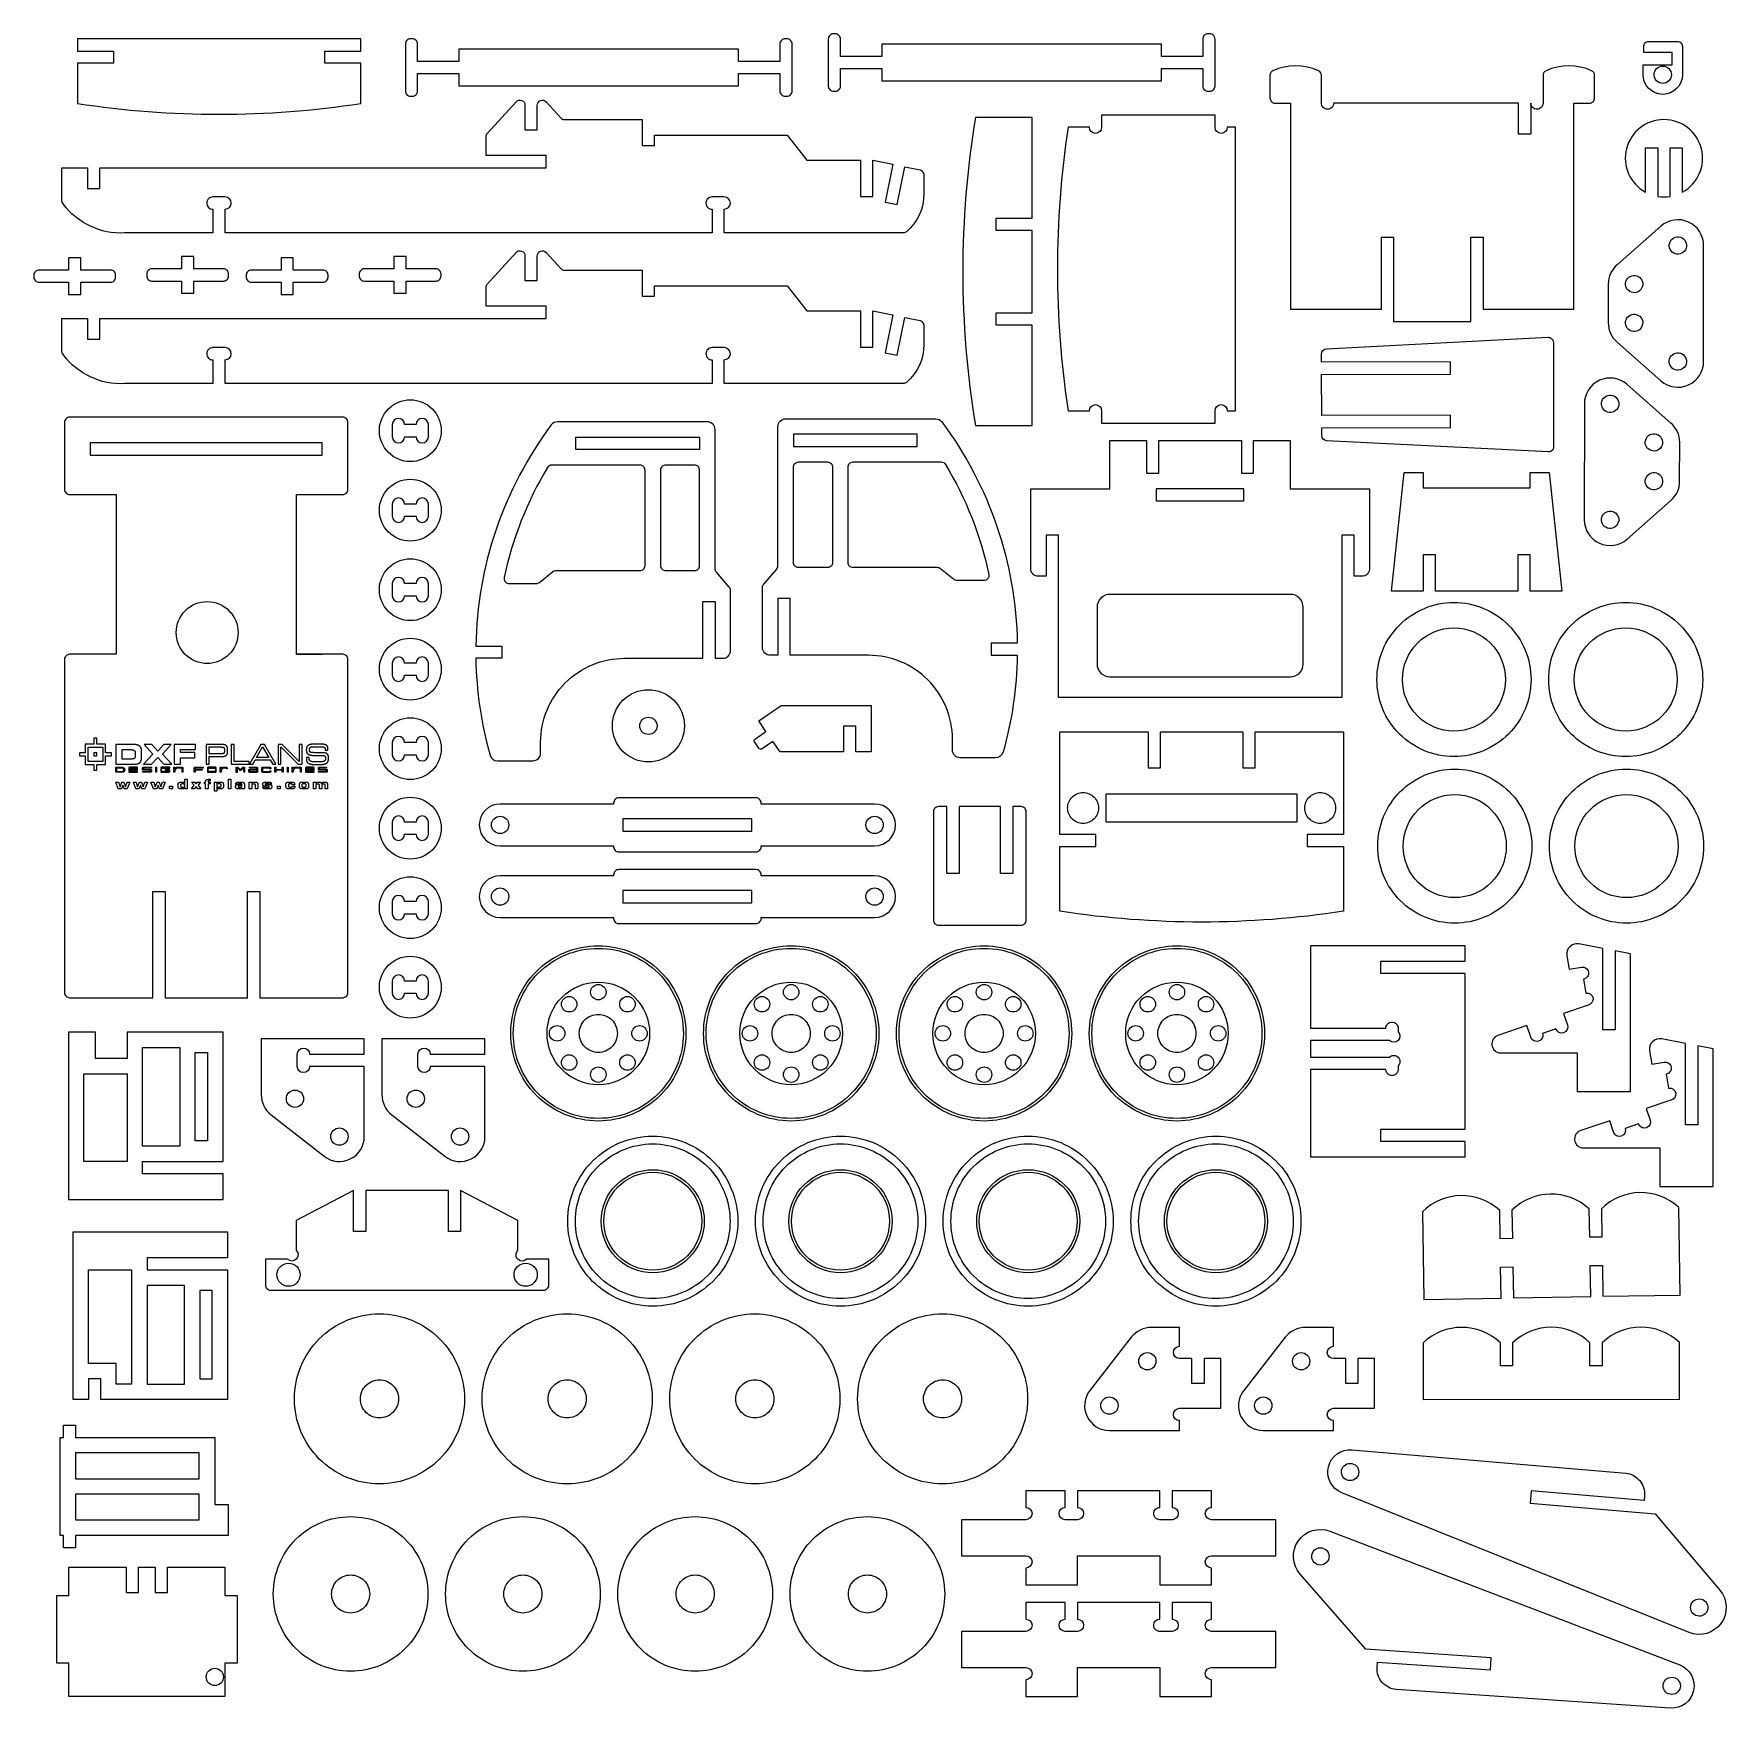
# Model space of a CAD drawing. Extents: x 6 to 683, y -140 to 530.
import ezdxf

# ---------------------------------------------------------------- set-up
doc = ezdxf.new("R2010")
doc.units = 0
doc.header["$MEASUREMENT"] = 0
doc.layers.get('0').update_dxf_attribs({"linetype": 'CONTINUOUS'})
for name, color, linetype in [('EXTERNAL_CUT', 1, 'CONTINUOUS'), ('IMPORT_-_LOGO_PADRAO', 62, 'CONTINUOUS'), ('INTERNAL_CUT', 5, 'CONTINUOUS'), ('POCKET_CUT', 3, 'CONTINUOUS')]:
    doc.layers.add(name, color=color, linetype=linetype)

msp = doc.modelspace()

# ---------------------------------------------------------------- linework, layer by layer
msp.add_lwpolyline([(110.66, 281.77), (120.98, 281.77)])
at = {"layer": 'EXTERNAL_CUT'}
for points in [[(345.02, 516.24), (345.02, 511.34), (457.06, 511.34), (457.06, 516.24), (473.57, 516.24), (473.57, 509.27, 0.414214), (475.63, 507.21), (476.4, 507.21, 0.414214), (478.47, 509.27), (478.47, 518.69), (478.47, 528.1, 0.414214), (476.4, 530.16), (475.63, 530.16, 0.414214), (473.57, 528.1), (473.57, 521.14), (457.06, 521.14), (457.06, 526.04), (345.02, 526.04), (345.02, 521.14), (328.51, 521.14), (328.51, 528.1, 0.414214), (326.45, 530.16), (325.68, 530.16, 0.414214), (323.61, 528.1), (323.61, 518.69), (323.61, 509.27, 0.414214), (325.68, 507.21), (326.45, 507.21, 0.414214), (328.51, 509.27), (328.51, 516.24)], [(22.96, 502.29, 0.075803), (136.45, 502.29), (136.45, 518.37), (122, 518.37), (122, 523.27), (136.45, 523.27), (136.45, 528.17), (22.96, 528.17), (22.96, 523.27), (37.4, 523.27), (37.4, 518.37), (22.96, 518.37)], [(175.69, 514.24), (175.69, 509.34), (287.73, 509.34), (287.73, 514.24), (304.24, 514.24), (304.24, 507.28, 0.414214), (306.3, 505.21), (307.07, 505.21, 0.414214), (309.14, 507.28), (309.14, 516.69), (309.14, 526.11, 0.414214), (307.07, 528.17), (306.3, 528.17, 0.414214), (304.24, 526.11), (304.24, 519.14), (287.73, 519.14), (287.73, 524.04), (175.69, 524.04), (175.69, 519.14), (159.18, 519.14), (159.18, 526.11, 0.414214), (157.12, 528.17), (156.35, 528.17, 0.414214), (154.28, 526.11), (154.28, 516.69), (154.28, 507.28, 0.414214), (156.35, 505.21), (157.12, 505.21, 0.414214), (159.18, 507.28), (159.18, 514.24)], [(649.88, 513.82), (649.88, 517.81), (661.49, 517.81), (661.49, 522.72), (650.12, 522.72), (650.12, 525.05, -0.414214), (652.19, 527.12), (663.55, 527.12, -0.414214), (665.62, 525.05), (665.62, 513.82, -1)], [(604.92, 502.44), (604.92, 490.06), (600.02, 490.06), (600.02, 502.44), (526, 502.44, -0.414214), (523.55, 499.99, -0.414214), (521.1, 502.44), (521.1, 513.53, 0.294002), (519.89, 515.41, 0.216813), (501.67, 515.41, 0.294002), (500.47, 513.53), (500.47, 504.5, 0.414214), (502.53, 502.44), (508.72, 502.44), (508.72, 419.9), (545.09, 419.9), (545.09, 448.79), (549.99, 448.79), (549.99, 415), (580.94, 415), (580.94, 448.79), (585.84, 448.79), (585.84, 419.9), (622.2, 419.9), (622.2, 502.44), (628.39, 502.44, 0.414214), (630.46, 504.5), (630.46, 513.53, 0.294002), (629.25, 515.41, 0.216813), (611.03, 515.41, 0.294002), (609.82, 513.53), (609.82, 502.44, -0.414214), (607.37, 499.99, -0.414214)], [(17.36, 461.95, -0.161832), (16.75, 463.8), (16.75, 476.5), (27.06, 476.5), (27.06, 468.25), (31.96, 468.25), (31.96, 476.5), (210.7, 476.5), (210.7, 481.4), (186.59, 481.4), (186.59, 489.04, -0.18705), (187.13, 490.44), (198.59, 502.99, -0.684849), (202.17, 501.6), (202.17, 491.72), (207.07, 491.72), (207.07, 501.58, -0.685368), (210.66, 502.97), (216.53, 496.52, 0.211198), (218.06, 495.84), (249.13, 495.84), (249.13, 485.53), (254.03, 485.53), (254.03, 489.65), (307.11, 489.65), (314.98, 479.59), (336.57, 479.59), (336.57, 465.11), (341.47, 465.11), (341.47, 479.59), (349.5, 477.94), (346.39, 462.78), (351.19, 461.8), (354.3, 476.96), (360.36, 475.71, -0.327864), (361.83, 473.76), (361.91, 466.19, -0.221736), (354.94, 450.94, -0.178233), (353.6, 450.45), (281.97, 450.45), (281.97, 459.99, 1), (281.97, 464.89), (277.07, 464.89, 0.414214), (274.62, 462.44, 0.414214), (277.07, 459.99), (277.07, 450.45), (82.13, 450.45), (82.13, 459.99, 1), (82.13, 464.89), (77.23, 464.89, 0.414214), (74.78, 462.44, 0.414214), (77.23, 459.99), (77.23, 450.45), (41.84, 450.45, -0.249941)], [(382.56, 373.35), (405.25, 373.35), (405.25, 413.58), (390.81, 413.58), (390.81, 418.48), (405.25, 418.48), (405.25, 451.5), (390.81, 451.5), (390.81, 456.4), (405.25, 456.4), (405.25, 496.63), (382.56, 496.63, 0.082436)], [(419.66, 379.26), (428.17, 379.26, -1), (433.07, 379.26), (433.07, 374.36), (478.47, 374.36), (478.47, 379.26, -1), (483.37, 379.26), (486.72, 379.26), (486.72, 492.75), (483.37, 492.75, -1), (478.47, 492.75), (478.47, 497.65), (433.07, 497.65), (433.07, 492.75, -1), (428.17, 492.75), (419.66, 492.75, 0.075803)], [(650.88, 466.75), (650.88, 484.49), (655.78, 484.49), (655.78, 465.09, 0.079669), (660.68, 465.09), (660.68, 484.49), (665.58, 484.49), (665.58, 466.75, 0.778764), (658.23, 495.84, 0.778764)], [(657, 453.17), (639.46, 437.74, 0.215488), (635.95, 430), (635.95, 414.45, 0.215488), (639.44, 406.7), (656.97, 391.26, 0.64543), (674.11, 398.99), (674.13, 445.42, 0.64543)], [(7.6, 430.72), (19.46, 430.72), (19.46, 425.82), (24.36, 425.82), (24.36, 430.72), (36.22, 430.72, 0.414214), (38.29, 432.78), (38.29, 433.56, 0.414214), (36.22, 435.62), (24.36, 435.62), (24.36, 440.52), (19.46, 440.52), (19.46, 435.62), (7.6, 435.62, 0.414214), (5.53, 433.56), (5.53, 432.78, 0.414214)], [(17.36, 401.63, -0.161832), (16.75, 403.48), (16.75, 416.18), (27.06, 416.18), (27.06, 407.92), (31.96, 407.92), (31.96, 416.18), (210.7, 416.18), (210.7, 421.08), (186.59, 421.08), (186.59, 428.72, -0.18705), (187.13, 430.11), (198.59, 442.67, -0.684849), (202.17, 441.28), (202.17, 431.39), (207.07, 431.39), (207.07, 441.26, -0.685368), (210.66, 442.65), (216.53, 436.2, 0.211198), (218.06, 435.52), (249.13, 435.52), (249.13, 425.2), (254.03, 425.2), (254.03, 429.33), (307.11, 429.33), (314.98, 419.27), (336.57, 419.27), (336.57, 404.79), (341.47, 404.79), (341.47, 419.27), (349.5, 417.62), (346.39, 402.46), (351.19, 401.48), (354.3, 416.63), (360.36, 415.39, -0.327864), (361.83, 413.44), (361.91, 405.87, -0.221736), (354.94, 390.62, -0.178233), (353.6, 390.13), (281.97, 390.13), (281.97, 399.67, 1), (281.97, 404.57), (277.07, 404.57, 0.414214), (274.62, 402.12, 0.414214), (277.07, 399.67), (277.07, 390.13), (82.13, 390.13), (82.13, 399.67, 1), (82.13, 404.57), (77.23, 404.57, 0.414214), (74.78, 402.12, 0.414214), (77.23, 399.67), (77.23, 390.13), (41.84, 390.13, -0.249941)], [(52.82, 431.19), (64.68, 431.19), (64.68, 426.29), (69.58, 426.29), (69.58, 431.19), (81.44, 431.19, 0.414214), (83.51, 433.25), (83.51, 434.02, 0.414214), (81.44, 436.09), (69.58, 436.09), (69.58, 440.99), (64.68, 440.99), (64.68, 436.09), (52.82, 436.09, 0.414214), (50.75, 434.02), (50.75, 433.25, 0.414214)], [(92.64, 430.72), (104.51, 430.72), (104.51, 425.82), (109.41, 425.82), (109.41, 430.72), (121.27, 430.72, 0.414214), (123.34, 432.78), (123.34, 433.56, 0.414214), (121.27, 435.62), (109.41, 435.62), (109.41, 440.52), (104.51, 440.52), (104.51, 435.62), (92.64, 435.62, 0.414214), (90.58, 433.56), (90.58, 432.78, 0.414214)], [(137.86, 431.19), (149.73, 431.19), (149.73, 426.29), (154.63, 426.29), (154.63, 431.19), (166.49, 431.19, 0.414214), (168.56, 433.25), (168.56, 434.02, 0.414214), (166.49, 436.09), (154.63, 436.09), (154.63, 440.99), (149.73, 440.99), (149.73, 436.09), (137.86, 436.09, 0.414214), (135.8, 434.02), (135.8, 433.25, 0.414214)], [(523.07, 404.06), (611.83, 408.67, -0.428715), (613.96, 406.66), (614.07, 364.84, -0.429768), (611.95, 362.81), (523.16, 367.27, -0.398829), (521.2, 369.32), (521.2, 372.43), (572.78, 372.56), (572.77, 377.47), (521.18, 377.33), (521.14, 393.83), (572.72, 393.97), (572.71, 398.87), (521.13, 398.73), (521.12, 402, -0.399859)], [(643.47, 327.88), (661.02, 343.32, 0.215488), (664.52, 351.06), (664.53, 366.61, 0.215488), (661.03, 374.35), (643.5, 389.8, 0.64543), (626.36, 382.06), (626.34, 335.64, 0.64543)], [(168.64, 371.29, -0.414214), (156.27, 358.91, -0.414214), (143.89, 371.29, -0.414214), (156.27, 383.67, -0.414214)], [(17.81, 146.36, 0.414214), (19.87, 144.3), (53.14, 144.3), (53.14, 186.85), (58.05, 186.85), (58.05, 144.3), (91.06, 144.3), (91.06, 186.85), (95.96, 186.85), (95.96, 144.3), (129.23, 144.3, 0.414214), (131.29, 146.36), (131.29, 279.7, 0.414214), (129.23, 281.77), (110.66, 281.77), (110.66, 345.73), (129.23, 345.73, 0.414214), (131.29, 347.8), (131.29, 374.62, 0.414214), (129.23, 376.68), (19.87, 376.68, 0.414214), (17.81, 374.62), (17.81, 347.8, 0.414214), (19.87, 345.73), (38.44, 345.73), (38.44, 281.77), (19.87, 281.77, 0.414214), (17.81, 279.7)], [(257.75, 280.18), (273.41, 280.18), (273.41, 302.88), (278.31, 302.88), (278.31, 280.18), (281.4, 280.18, 0.414214), (284.5, 283.27), (284.5, 307.35, 0.180526), (284, 308.7), (278.81, 314.67, -0.180526), (278.31, 316.03), (278.31, 371.74, 0.414214), (275.21, 374.83), (215.19, 374.83, 0.236504), (212.71, 373.59, 0.157738), (182.5, 285.08), (192.94, 285.08), (192.94, 280.18), (182.5, 280.18, 0.0648), (188.19, 241.38, 0.335766), (191.16, 239.13), (205.35, 239.13, 0.414214), (208.44, 242.22), (208.44, 246.54, -0.414214), (242.08, 280.18)], [(324.05, 281.38), (308.38, 281.38), (308.38, 304.08), (303.48, 304.08), (303.48, 281.38), (300.39, 281.38, -0.414214), (297.29, 284.48), (297.29, 308.55, -0.180526), (297.8, 309.9), (302.98, 315.88, 0.180526), (303.48, 317.23), (303.48, 372.94, -0.414214), (306.58, 376.04), (366.6, 376.04, -0.236504), (369.08, 374.8, -0.157738), (399.3, 286.28), (388.85, 286.28), (388.85, 281.38), (399.3, 281.38, -0.0648), (393.61, 242.58, -0.335766), (390.63, 240.33), (376.44, 240.33, -0.414214), (373.35, 243.42), (373.35, 247.74, 0.414214), (339.71, 281.38)], [(415.77, 264.5), (415.77, 329.5), (410.87, 329.5), (410.87, 312.99), (407.77, 312.99, -0.414214), (404.68, 316.09), (404.68, 348.07), (436.4, 348.07), (436.4, 367.41), (451.1, 367.41), (451.1, 354.26), (456, 354.26), (456, 367.41), (489.02, 367.41), (489.02, 354.26), (493.92, 354.26), (493.92, 367.41), (508.62, 367.41), (508.62, 348.07), (540.34, 348.07), (540.34, 316.09, -0.414214), (537.25, 312.99), (534.15, 312.99), (534.15, 329.5), (529.25, 329.5), (529.25, 264.5)], [(168.64, 339.46, -0.414214), (156.27, 327.09, -0.414214), (143.89, 339.46, -0.414214), (156.27, 351.84, -0.414214)], [(168.64, 307.64, -0.414214), (156.27, 295.26, -0.414214), (143.89, 307.64, -0.414214), (156.27, 320.02, -0.414214)], [(436.4, 272.76), (508.62, 272.76, 0.414214), (513.78, 277.91), (513.78, 300.61, 0.414214), (508.62, 305.77), (436.4, 305.77, 0.414214), (431.24, 300.61), (431.24, 277.91, 0.414214)], [(605, 271.67, -0.414214), (574.15, 240.82, -0.414214), (543.3, 271.67, -0.414214), (574.15, 302.52, -0.414214)], [(673.76, 271.67, -0.414214), (642.92, 240.82, -0.414214), (612.07, 271.67, -0.414214), (642.92, 302.52, -0.414214)], [(168.64, 275.81, -0.414214), (156.27, 263.44, -0.414214), (143.89, 275.81, -0.414214), (156.27, 288.19, -0.414214)], [(266.05, 253.13, -0.414214), (251.61, 238.69, -0.414214), (237.17, 253.13, -0.414214), (251.61, 267.58, -0.414214)], [(340.84, 242.71), (334.65, 242.71), (334.65, 253.03), (329.75, 253.03), (329.75, 242.71), (304.33, 242.71), (301.45, 246.88), (297.21, 243.95, -0.414214), (295.77, 244.21), (294.16, 246.54, -0.414214), (294.42, 247.97), (298.66, 250.91), (295.77, 255.08), (304.73, 261.28), (340.84, 261.28)], [(168.64, 243.99, -0.414214), (156.27, 231.61, -0.414214), (143.89, 243.99, -0.414214), (156.27, 256.36, -0.414214)], [(416.38, 178.88), (416.38, 204.76), (430.82, 204.76), (430.82, 209.66), (416.38, 209.66), (416.38, 250.71), (451.71, 250.71), (451.71, 236.27), (456.61, 236.27), (456.61, 250.71), (489.63, 250.71), (489.63, 236.27), (494.53, 236.27), (494.53, 250.71), (529.86, 250.71), (529.86, 209.66), (515.42, 209.66), (515.42, 204.76), (529.86, 204.76), (529.86, 178.88, -0.075803)], [(605.32, 204.97, -0.414214), (574.47, 174.13, -0.414214), (543.63, 204.97, -0.414214), (574.47, 235.82, -0.414214)], [(674.09, 204.97, -0.414214), (643.24, 174.13, -0.414214), (612.39, 204.97, -0.414214), (643.24, 235.82, -0.414214)], [(168.64, 212.16, -0.414214), (156.27, 199.79, -0.414214), (143.89, 212.16, -0.414214), (156.27, 224.54, -0.414214)], [(192.24, 205.1), (237.68, 205.1), (237.68, 204.71, 0.414214), (239.75, 202.65), (294.68, 202.65, 0.414214), (296.74, 204.71), (296.74, 205.1), (342.19, 205.1, 1), (342.19, 221.83), (296.74, 221.83), (296.74, 222.22, 0.414214), (294.68, 224.28), (239.75, 224.28, 0.414214), (237.68, 222.22), (237.68, 221.83), (192.24, 221.83, 1)], [(367.8, 173.32), (400.81, 173.32, 0.414214), (402.87, 175.39), (402.87, 218.72, 0.414214), (400.81, 220.78), (397.46, 220.78), (397.46, 193.96), (392.56, 193.96), (392.56, 220.78), (376.05, 220.78), (376.05, 193.96), (371.15, 193.96), (371.15, 220.78), (367.8, 220.78, 0.414214), (365.73, 218.72), (365.73, 175.39, 0.414214)], [(168.64, 180.34, -0.414214), (156.27, 167.96, -0.414214), (143.89, 180.34, -0.414214), (156.27, 192.71, -0.414214)], [(192.24, 176.4), (237.68, 176.4), (237.68, 176.01, 0.414214), (239.75, 173.95), (294.68, 173.95, 0.414214), (296.74, 176.01), (296.74, 176.4), (342.19, 176.4, 1), (342.19, 193.13), (296.74, 193.13), (296.74, 193.51, 0.414214), (294.68, 195.58), (239.75, 195.58, 0.414214), (237.68, 193.51), (237.68, 193.13), (192.24, 193.13, 1)], [(265.59, 130, -0.414214), (231.54, 95.96, -0.414214), (197.5, 130, -0.414214), (231.54, 164.05, -0.414214)], [(342.82, 130, -0.414214), (308.77, 95.96, -0.414214), (274.73, 130, -0.414214), (308.77, 164.05, -0.414214)], [(420.04, 130, -0.414214), (386, 95.96, -0.414214), (351.95, 130, -0.414214), (386, 164.05, -0.414214)], [(497.27, 130, -0.414214), (463.23, 95.96, -0.414214), (429.18, 130, -0.414214), (463.23, 164.05, -0.414214)], [(516.72, 80.52), (578.62, 80.52), (578.62, 86.71), (544.83, 86.71), (544.83, 91.61), (578.62, 91.61), (578.62, 154.03), (544.83, 154.03), (544.83, 158.93), (578.62, 158.93), (578.62, 165.12), (516.72, 165.12), (516.72, 132.1), (546.89, 132.1, -0.414214), (549.34, 134.55, -0.414214), (551.79, 132.1), (551.79, 130.67, -1), (548.33, 127.2), (516.72, 127.2), (516.72, 120.5), (548.33, 120.5, -1), (551.79, 117.03), (551.79, 115.6, -0.414214), (549.34, 113.15, -0.414214), (546.89, 115.6), (516.72, 115.6)], [(592.93, 122.17), (623.48, 122.17), (623.48, 106.69), (644.89, 106.69), (644.89, 161.87), (638.7, 163.06), (638.7, 131.45), (633.8, 131.45), (633.8, 164), (624.21, 165.83, 0.525345), (619.37, 161.06), (620.32, 155.68), (625.15, 156.54, -0.414214), (627.99, 154.55, -0.414214), (626, 151.71), (626.99, 146.12, -1), (627.84, 141.3), (618.06, 138.02), (619.61, 133.37, -1), (614.97, 131.81), (609.59, 130.01, -1), (604.94, 128.45), (603.38, 133.1), (591.78, 129.2, 0.850015)], [(168.64, 148.51, -0.414214), (156.27, 136.14, -0.414214), (143.89, 148.51, -0.414214), (156.27, 160.89, -0.414214)], [(121.75, 80.83, 0.624784), (137.83, 88.67), (137.83, 116.73), (115.9, 116.73, -1), (111, 116.73), (111, 121.63, -1), (115.9, 121.63), (137.83, 121.63), (137.83, 127.82), (96.56, 127.82), (96.56, 105.53, 0.230933), (100.53, 97.4)], [(170.09, 80.83, 0.624784), (186.17, 88.67), (186.17, 116.73), (164.24, 116.73, -1), (159.34, 116.73), (159.34, 121.63, -1), (164.24, 121.63), (186.17, 121.63), (186.17, 127.82), (144.9, 127.82), (144.9, 105.53, 0.230933), (148.87, 97.4)], [(626.04, 84.12), (656.6, 84.12), (656.6, 68.65), (678, 68.65), (678, 123.83), (671.81, 125.01), (671.81, 93.41), (666.91, 93.41), (666.91, 125.95), (657.33, 127.79, 0.525345), (652.49, 123.02), (653.44, 117.64), (658.26, 118.49, -0.414214), (661.1, 116.5, -0.414214), (659.11, 113.66), (660.1, 108.08, -1), (660.95, 103.25), (651.17, 99.97), (652.73, 95.32, -1), (648.08, 93.77), (642.7, 91.96, -1), (638.06, 90.4), (636.5, 95.05), (624.9, 91.16, 0.850015)], [(287.39, 54.81, -0.414214), (253.35, 20.76, -0.414214), (219.3, 54.81, -0.414214), (253.35, 88.85, -0.414214)], [(362.56, 54.81, -0.414214), (328.51, 20.76, -0.414214), (294.47, 54.81, -0.414214), (328.51, 88.85, -0.414214)], [(437.72, 54.81, -0.414214), (403.68, 20.76, -0.414214), (369.63, 54.81, -0.414214), (403.68, 88.85, -0.414214)], [(512.89, 54.81, -0.414214), (478.84, 20.76, -0.414214), (444.8, 54.81, -0.414214), (478.84, 88.85, -0.414214)], [(273.98, 54.81, -0.414214), (253.35, 34.17, -0.414214), (232.72, 54.81, -0.414214), (253.35, 75.44, -0.414214)], [(349.15, 54.81, -0.414214), (328.51, 34.17, -0.414214), (307.88, 54.81, -0.414214), (328.51, 75.44, -0.414214)], [(424.31, 54.81, -0.414214), (403.68, 34.17, -0.414214), (383.04, 54.81, -0.414214), (403.68, 75.44, -0.414214)], [(499.47, 54.81, -0.414214), (478.84, 34.17, -0.414214), (458.21, 54.81, -0.414214), (478.84, 75.44, -0.414214)], [(98.25, 39.58), (98.25, 29.26, 0.414214), (100.31, 27.2), (209.67, 27.2, 0.414214), (211.73, 29.26), (211.73, 39.58), (202.82, 39.58, -1), (199.35, 43.04), (199.35, 55.05), (176.4, 67.17), (176.4, 50.67), (171.5, 50.67), (171.5, 67.17), (138.49, 67.17), (138.49, 50.67), (133.58, 50.67), (133.58, 67.17), (110.63, 55.05), (110.63, 43.04, -1), (107.16, 39.58)], [(562.11, 23.52), (593.06, 24.05), (592.84, 36.43), (597.74, 36.51), (597.95, 24.13), (628.9, 24.66), (628.69, 37.03), (633.59, 37.12), (633.8, 24.74), (664.75, 25.26), (664.15, 60.34, 0.4), (633.21, 59.81), (633.4, 48.46), (628.5, 48.38), (628.31, 59.73, 0.4), (597.36, 59.2), (597.55, 47.86), (592.65, 47.77), (592.46, 59.12, 0.4), (561.51, 58.59)], [(177.96, -16.32, -0.414214), (143.91, -50.37, -0.414214), (109.87, -16.32, -0.414214), (143.91, 17.72, -0.414214)], [(253.12, -16.32, -0.414214), (219.08, -50.37, -0.414214), (185.03, -16.32, -0.414214), (219.08, 17.72, -0.414214)], [(328.29, -16.32, -0.414214), (294.24, -50.37, -0.414214), (260.19, -16.32, -0.414214), (294.24, 17.72, -0.414214)], [(403.45, -16.32, -0.414214), (369.4, -50.37, -0.414214), (335.36, -16.32, -0.414214), (369.4, 17.72, -0.414214)], [(480.78, -20.1), (480.78, -0.17), (474.13, -0.17), (474.13, -10.13), (469.23, -10.13), (469.23, -0.17), (464.28, -0.17, -1), (464.28, 4.73), (464.28, 12.29), (453.07, 12.29, 0.230933), (444.94, 8.32), (428.37, -12.9, 0.624784), (436.21, -28.98), (464.28, -28.98), (464.28, -25, -1), (464.28, -20.1)], [(542.38, -20.1), (542.38, -0.17), (535.72, -0.17), (535.72, -10.13), (530.82, -10.13), (530.82, -0.17), (525.87, -0.17, -1), (525.87, 4.73), (525.87, 12.29), (514.67, 12.29, 0.230933), (506.54, 8.32), (489.96, -12.9, 0.624784), (497.81, -28.98), (525.87, -28.98), (525.87, -25, -1), (525.87, -20.1)], [(561.82, -16.6), (664.47, -16.47), (664.44, 6.22, 0.4), (633.49, 6.18), (633.5, -3.1), (628.6, -3.11), (628.59, 6.18, 0.4), (597.64, 6.14), (597.65, -3.14), (592.75, -3.15), (592.74, 6.13, 0.4), (561.79, 6.1)], [(642.91, -46.09, -0.414214), (650.43, -55.02), (650.25, -57.07), (605.02, -53.2), (604.6, -58.08), (654.74, -62.38), (680.58, -92.88, -0.782613), (668.32, -109.86), (529.22, -53.88, -0.861499), (533.32, -36.7)], [(529.09, -45.53, -0.414214), (532.62, -42.13, -0.414214), (536.02, -45.65, -0.414214), (532.5, -49.06, -0.414214)], [(376.97, -79.14), (402.76, -79.14, -1), (402.76, -84.04), (402.76, -90.75), (423.4, -90.75), (423.4, -79.14), (456.41, -79.14), (456.41, -90.75), (477.04, -90.75), (477.04, -84.04, -1), (477.04, -79.14), (502.84, -79.14), (502.84, -64.7), (477.04, -64.7, -1), (477.04, -59.8), (477.04, -53.09), (461.31, -53.09), (461.31, -59.8, -1), (461.31, -64.7), (456.41, -64.7, -0.414214), (453.96, -62.25, -0.414214), (456.41, -59.8), (456.41, -53.09), (423.4, -53.09), (423.4, -59.8, -1), (423.4, -64.7), (418.5, -64.7, -1), (418.5, -59.8), (418.5, -53.09), (402.76, -53.09), (402.76, -59.8, -1), (402.76, -64.7), (376.97, -64.7)], [(163.32, -94.42, -0.414214), (132.37, -125.37, -0.414214), (101.42, -94.42, -0.414214), (132.37, -63.47, -0.414214)], [(232.3, -94.42, -0.414214), (201.35, -125.37, -0.414214), (170.4, -94.42, -0.414214), (201.35, -63.47, -0.414214)], [(301.27, -94.42, -0.414214), (270.32, -125.37, -0.414214), (239.37, -94.42, -0.414214), (270.32, -63.47, -0.414214)], [(370.24, -94.42, -0.414214), (339.29, -125.37, -0.414214), (308.34, -94.42, -0.414214), (339.29, -63.47, -0.414214)], [(551.02, -132.62, -0.414214), (543.35, -123.83), (543.49, -121.77), (588.78, -124.86), (589.11, -119.97), (538.91, -116.54), (512.54, -86.5, -0.782613), (524.5, -69.31), (664.55, -122.86, -0.861499), (660.76, -140.11)], [(376.97, -123.87), (402.76, -123.87, -1), (402.76, -128.77), (402.76, -135.48), (423.4, -135.48), (423.4, -123.87), (456.41, -123.87), (456.41, -135.48), (477.04, -135.48), (477.04, -128.77, -1), (477.04, -123.87), (502.84, -123.87), (502.84, -109.43), (477.04, -109.43, -1), (477.04, -104.52), (477.04, -97.82), (461.31, -97.82), (461.31, -104.52, -1), (461.31, -109.43), (456.41, -109.43, -0.414214), (453.96, -106.98, -0.414214), (456.41, -104.52), (456.41, -97.82), (423.4, -97.82), (423.4, -104.52, -1), (423.4, -109.43), (418.5, -109.43, -1), (418.5, -104.52), (418.5, -97.82), (402.76, -97.82), (402.76, -104.52, -1), (402.76, -109.43), (376.97, -109.43)], [(664.83, -131.2, -0.414214), (661.36, -134.67, -0.414214), (657.9, -131.2, -0.414214), (661.36, -127.74, -0.414214)]]:
    msp.add_lwpolyline(points, format="xyb", close=True, dxfattribs=at)
for points in [[(549.2, 307.08), (554.18, 354.54), (561.84, 354.54), (561.84, 348.35), (604.65, 348.35), (604.65, 354.54), (612.31, 354.54), (617.29, 307.08), (604.65, 307.08), (604.65, 321.53), (599.75, 321.53), (599.75, 307.08), (566.74, 307.08), (566.74, 321.53), (561.84, 321.53), (561.84, 307.08)], [(19.37, 63.48), (81.27, 63.48), (81.27, 73.8), (49.03, 73.8), (49.03, 78.7), (81.27, 78.7), (81.27, 130.54), (42.84, 130.54), (42.84, 119.97), (30.16, 119.97), (30.16, 130.54), (19.37, 130.54)], [(21.21, -16.56), (21.21, 50.5), (83.11, 50.5), (83.11, 40.19), (50.87, 40.19), (50.87, 35.29), (83.11, 35.29), (83.11, -16.56), (32.3, -16.56), (32.3, -8.3), (27.4, -8.3), (27.4, -16.56)], [(17.37, -75.89), (17.37, -70.99), (16.08, -70.99), (16.08, -31.79), (17.37, -31.79), (17.37, -26.88), (22.27, -26.88), (22.27, -31.79), (77.98, -31.79), (77.98, -58.61), (83.4, -58.61), (83.4, -70.99), (22.27, -70.99), (22.27, -75.89)], [(81.99, -135.51), (19.58, -135.51), (19.58, -122.1), (14.68, -122.1), (14.68, -95.02), (19.58, -95.02), (19.58, -83.67), (42.53, -83.67), (42.53, -93.78), (47.43, -93.78), (47.43, -83.67), (54.14, -83.67), (54.14, -93.78), (59.04, -93.78), (59.04, -83.67), (81.99, -83.67), (81.99, -95.02), (86.89, -95.02), (86.89, -122.1), (81.99, -122.1)]]:
    msp.add_lwpolyline(points, close=True, dxfattribs=at)
at = {"layer": 'IMPORT_-_LOGO_PADRAO'}
for points in [[(26.11, 245.81), (26.11, 242.32), (23.78, 242.32), (23.78, 241.16), (26.11, 241.16), (26.11, 237.67), (29.6, 237.67), (29.6, 235.35), (30.76, 235.35), (30.76, 237.67), (34.25, 237.67), (34.25, 241.16), (36.58, 241.16), (36.58, 242.32), (34.25, 242.32), (34.25, 245.81), (30.76, 245.81), (30.76, 248.14), (29.6, 248.14), (29.6, 245.81)], [(27.27, 244.65), (29.6, 244.65), (30.76, 244.65), (33.09, 244.65), (33.09, 242.32), (33.09, 241.16), (33.09, 238.84), (30.76, 238.84), (29.6, 238.84), (27.27, 238.84), (27.27, 241.16), (27.27, 242.32)], [(45.18, 245.72), (38.32, 245.72), (38.32, 237.77), (45.87, 237.77), (46.04, 237.77), (46.21, 237.78), (46.38, 237.79), (46.54, 237.81), (46.69, 237.83), (46.84, 237.86), (46.98, 237.89), (47.11, 237.93), (47.24, 237.97), (47.36, 238.01), (47.48, 238.07), (47.59, 238.12), (47.7, 238.18), (47.8, 238.25), (47.89, 238.32), (47.98, 238.39), (48.06, 238.47), (48.13, 238.56), (48.2, 238.65), (48.27, 238.75), (48.33, 238.85), (48.38, 238.96), (48.43, 239.08), (48.48, 239.2), (48.52, 239.32), (48.55, 239.45), (48.58, 239.59), (48.61, 239.73), (48.62, 239.88), (48.64, 240.03), (48.64, 240.19), (48.65, 240.35), (48.65, 243.02), (48.64, 243.19), (48.63, 243.36), (48.62, 243.52), (48.6, 243.67), (48.57, 243.82), (48.53, 243.96), (48.49, 244.1), (48.44, 244.23), (48.38, 244.35), (48.32, 244.47), (48.25, 244.59), (48.18, 244.7), (48.1, 244.8), (48.01, 244.89), (47.91, 244.98), (47.81, 245.07), (47.7, 245.15), (47.59, 245.22), (47.47, 245.29), (47.34, 245.35), (47.2, 245.41), (47.05, 245.46), (46.9, 245.51), (46.74, 245.55), (46.57, 245.59), (46.39, 245.62), (46.21, 245.65), (46.02, 245.67), (45.82, 245.69), (45.61, 245.71), (45.4, 245.71)], [(49.44, 237.77), (52.65, 237.77), (55.15, 240.48), (57.62, 237.77), (60.81, 237.77), (57.11, 241.8), (60.51, 245.72), (57.52, 245.72), (55.15, 243.01), (52.81, 245.72), (49.72, 245.72), (53.22, 241.8)], [(70.3, 243.62), (70.3, 245.72), (61.68, 245.72), (61.68, 237.77), (64.24, 237.77), (64.24, 240.37), (69.95, 240.37), (69.95, 242.44), (64.24, 242.44), (64.24, 243.62)], [(75.7, 237.77), (75.7, 240.82), (79.98, 240.82), (80.43, 240.83), (80.84, 240.85), (81.21, 240.88), (81.39, 240.9), (81.55, 240.92), (81.7, 240.95), (81.84, 240.98), (81.97, 241.02), (82.09, 241.05), (82.2, 241.09), (82.31, 241.14), (82.4, 241.18), (82.48, 241.23), (82.56, 241.29), (82.63, 241.35), (82.69, 241.41), (82.76, 241.48), (82.81, 241.56), (82.86, 241.64), (82.91, 241.73), (82.95, 241.82), (82.99, 241.92), (83.02, 242.02), (83.05, 242.13), (83.07, 242.24), (83.09, 242.36), (83.1, 242.49), (83.1, 242.62), (83.11, 242.76), (83.11, 243.77), (83.1, 243.91), (83.1, 244.04), (83.09, 244.16), (83.07, 244.28), (83.05, 244.39), (83.02, 244.5), (82.99, 244.61), (82.95, 244.7), (82.91, 244.8), (82.86, 244.88), (82.81, 244.96), (82.75, 245.04), (82.69, 245.11), (82.63, 245.18), (82.56, 245.24), (82.48, 245.29), (82.4, 245.35), (82.3, 245.39), (82.2, 245.44), (82.09, 245.48), (81.97, 245.52), (81.84, 245.55), (81.69, 245.58), (81.54, 245.61), (81.38, 245.63), (81.21, 245.66), (81.03, 245.67), (80.84, 245.69), (80.43, 245.71), (79.98, 245.72), (74.53, 245.72), (74.53, 237.77)], [(75.7, 241.89), (75.7, 244.66), (80.26, 244.66), (80.5, 244.66), (80.72, 244.65), (80.91, 244.63), (81.09, 244.61), (81.24, 244.58), (81.37, 244.54), (81.48, 244.49), (81.52, 244.47), (81.56, 244.44), (81.6, 244.41), (81.63, 244.38), (81.67, 244.34), (81.7, 244.29), (81.75, 244.2), (81.79, 244.09), (81.82, 243.96), (81.85, 243.81), (81.86, 243.65), (81.87, 243.47), (81.87, 243.1), (81.86, 242.92), (81.85, 242.76), (81.82, 242.61), (81.79, 242.48), (81.75, 242.36), (81.7, 242.26), (81.67, 242.22), (81.63, 242.18), (81.6, 242.15), (81.56, 242.12), (81.52, 242.09), (81.48, 242.07), (81.37, 242.02), (81.24, 241.98), (81.09, 241.95), (80.91, 241.93), (80.72, 241.91), (80.5, 241.9), (80.26, 241.89)], [(84.6, 237.77), (91.75, 237.77), (91.75, 238.83), (85.78, 238.83), (85.78, 245.72), (84.6, 245.72)], [(91.92, 237.77), (93.18, 237.77), (94.17, 239.48), (100.16, 239.48), (101.17, 237.77), (102.36, 237.77), (97.84, 245.72), (96.43, 245.72)], [(94.68, 240.5), (97.14, 244.74), (99.65, 240.5)], [(104.48, 237.77), (104.48, 244.73), (111.38, 237.77), (112.93, 237.77), (112.93, 245.72), (111.76, 245.72), (111.76, 238.87), (104.96, 245.72), (103.3, 245.72), (103.3, 237.77)], [(114.69, 240.5), (114.67, 240.39), (114.67, 240.31), (114.65, 239.82), (114.66, 239.67), (114.66, 239.54), (114.68, 239.41), (114.7, 239.28), (114.72, 239.16), (114.75, 239.04), (114.79, 238.93), (114.83, 238.83), (114.87, 238.73), (114.92, 238.63), (114.98, 238.54), (115.04, 238.46), (115.11, 238.38), (115.18, 238.3), (115.26, 238.23), (115.35, 238.17), (115.44, 238.11), (115.53, 238.05), (115.64, 238), (115.75, 237.95), (115.87, 237.91), (115.99, 237.87), (116.12, 237.83), (116.26, 237.8), (116.41, 237.77), (116.56, 237.74), (116.72, 237.72), (116.89, 237.7), (117.06, 237.69), (117.24, 237.68), (117.63, 237.67), (120.23, 237.67), (120.46, 237.67), (120.67, 237.68), (120.88, 237.69), (121.08, 237.71), (121.27, 237.73), (121.45, 237.75), (121.63, 237.78), (121.79, 237.81), (121.95, 237.84), (122.09, 237.88), (122.23, 237.93), (122.36, 237.98), (122.48, 238.03), (122.59, 238.08), (122.7, 238.15), (122.79, 238.21), (122.88, 238.28), (122.96, 238.36), (123.04, 238.44), (123.11, 238.53), (123.18, 238.62), (123.24, 238.73), (123.29, 238.83), (123.34, 238.95), (123.38, 239.07), (123.42, 239.2), (123.45, 239.33), (123.47, 239.47), (123.49, 239.62), (123.51, 239.77), (123.52, 239.93), (123.52, 240.09), (123.52, 240.29), (123.51, 240.48), (123.49, 240.65), (123.48, 240.82), (123.45, 240.97), (123.42, 241.11), (123.38, 241.24), (123.34, 241.36), (123.29, 241.47), (123.24, 241.57), (123.17, 241.67), (123.09, 241.76), (123.01, 241.85), (122.92, 241.93), (122.82, 242.01), (122.71, 242.08), (122.64, 242.12), (122.56, 242.15), (122.48, 242.18), (122.39, 242.21), (122.19, 242.27), (121.97, 242.31), (121.84, 242.33), (121.71, 242.34), (121.39, 242.36), (121.01, 242.38), (120.59, 242.38), (117.82, 242.38), (117.52, 242.39), (117.25, 242.4), (117.01, 242.42), (116.79, 242.45), (116.61, 242.48), (116.44, 242.53), (116.37, 242.55), (116.31, 242.58), (116.26, 242.61), (116.21, 242.64), (116.16, 242.67), (116.12, 242.71), (116.08, 242.75), (116.04, 242.8), (116.01, 242.84), (115.98, 242.89), (115.93, 243.01), (115.89, 243.13), (115.86, 243.28), (115.84, 243.43), (115.84, 243.6), (115.84, 243.76), (115.86, 243.91), (115.89, 244.05), (115.93, 244.17), (115.98, 244.28), (116.02, 244.33), (116.05, 244.38), (116.09, 244.42), (116.13, 244.46), (116.17, 244.5), (116.22, 244.53), (116.27, 244.56), (116.32, 244.59), (116.45, 244.64), (116.61, 244.69), (116.79, 244.72), (117, 244.75), (117.23, 244.77), (117.48, 244.78), (117.76, 244.78), (120.38, 244.78), (120.66, 244.78), (120.9, 244.77), (121.12, 244.75), (121.32, 244.72), (121.49, 244.69), (121.64, 244.65), (121.7, 244.62), (121.76, 244.6), (121.81, 244.57), (121.85, 244.54), (121.89, 244.51), (121.93, 244.47), (121.96, 244.43), (122, 244.39), (122.05, 244.29), (122.1, 244.18), (122.14, 244.06), (122.16, 243.92), (122.18, 243.76), (122.18, 243.59), (122.18, 243.36), (123.31, 243.36), (123.31, 243.69), (123.31, 243.83), (123.3, 243.97), (123.29, 244.1), (123.28, 244.22), (123.26, 244.34), (123.24, 244.45), (123.21, 244.56), (123.18, 244.66), (123.15, 244.75), (123.1, 244.84), (123.06, 244.93), (123.01, 245.02), (122.95, 245.1), (122.89, 245.17), (122.83, 245.24), (122.75, 245.31), (122.67, 245.37), (122.57, 245.44), (122.46, 245.49), (122.35, 245.54), (122.23, 245.59), (122.1, 245.63), (121.96, 245.67), (121.82, 245.7), (121.66, 245.73), (121.47, 245.75), (121.25, 245.77), (121.01, 245.79), (120.75, 245.8), (120.45, 245.81), (119.79, 245.81), (118.04, 245.81), (117.58, 245.81), (117.36, 245.8), (117.16, 245.78), (116.96, 245.76), (116.77, 245.74), (116.59, 245.72), (116.42, 245.69), (116.25, 245.65), (116.1, 245.62), (115.96, 245.58), (115.82, 245.53), (115.7, 245.48), (115.58, 245.43), (115.47, 245.37), (115.37, 245.31), (115.28, 245.24), (115.2, 245.17), (115.12, 245.09), (115.05, 245.01), (114.98, 244.92), (114.92, 244.82), (114.86, 244.72), (114.81, 244.62), (114.77, 244.5), (114.73, 244.39), (114.7, 244.26), (114.67, 244.13), (114.65, 244), (114.64, 243.86), (114.63, 243.71), (114.63, 243.55), (114.63, 243.4), (114.64, 243.26), (114.65, 243.12), (114.67, 242.99), (114.69, 242.86), (114.72, 242.73), (114.75, 242.62), (114.79, 242.51), (114.84, 242.4), (114.88, 242.3), (114.94, 242.21), (115, 242.12), (115.06, 242.03), (115.13, 241.96), (115.2, 241.89), (115.28, 241.82), (115.37, 241.76), (115.46, 241.7), (115.56, 241.65), (115.67, 241.6), (115.78, 241.55), (115.91, 241.51), (116.03, 241.47), (116.17, 241.44), (116.31, 241.41), (116.46, 241.38), (116.62, 241.36), (116.78, 241.34), (116.96, 241.33), (117.14, 241.32), (117.51, 241.31), (120.77, 241.31), (121, 241.31), (121.22, 241.29), (121.41, 241.28), (121.58, 241.25), (121.73, 241.21), (121.86, 241.17), (121.96, 241.12), (122.01, 241.09), (122.05, 241.06), (122.12, 241), (122.18, 240.91), (122.23, 240.82), (122.27, 240.71), (122.3, 240.59), (122.33, 240.45), (122.34, 240.3), (122.34, 240.14), (122.34, 239.94), (122.32, 239.76), (122.3, 239.67), (122.28, 239.59), (122.26, 239.52), (122.23, 239.45), (122.21, 239.38), (122.17, 239.32), (122.14, 239.26), (122.1, 239.2), (122.05, 239.15), (122.01, 239.1), (121.96, 239.06), (121.91, 239.02), (121.85, 238.99), (121.78, 238.96), (121.7, 238.93), (121.62, 238.9), (121.53, 238.87), (121.42, 238.85), (121.2, 238.81), (120.93, 238.78), (120.64, 238.75), (120.3, 238.74), (119.94, 238.74), (117.93, 238.74), (117.63, 238.74), (117.35, 238.75), (117.1, 238.77), (116.87, 238.8), (116.67, 238.84), (116.5, 238.88), (116.35, 238.94), (116.28, 238.97), (116.23, 239), (116.17, 239.03), (116.13, 239.07), (116.08, 239.11), (116.04, 239.16), (116, 239.2), (115.96, 239.25), (115.93, 239.31), (115.9, 239.36), (115.88, 239.43), (115.85, 239.49), (115.82, 239.63), (115.8, 239.78), (115.79, 239.94), (115.8, 240.24), (115.81, 240.5)], [(29.6, 242.32), (29.6, 241.16), (30.76, 241.16), (30.76, 242.32)], [(44.46, 243.6), (44.67, 243.59), (44.86, 243.58), (45.04, 243.56), (45.2, 243.53), (45.35, 243.48), (45.48, 243.43), (45.6, 243.37), (45.7, 243.3), (45.79, 243.23), (45.87, 243.14), (45.94, 243.04), (45.99, 242.93), (46.04, 242.81), (46.07, 242.68), (46.09, 242.54), (46.09, 242.39), (46.09, 241.03), (46.09, 240.88), (46.07, 240.74), (46.05, 240.61), (46.01, 240.49), (45.97, 240.39), (45.91, 240.29), (45.85, 240.21), (45.77, 240.13), (45.69, 240.07), (45.59, 240.01), (45.48, 239.96), (45.36, 239.92), (45.23, 239.89), (45.08, 239.87), (44.92, 239.86), (44.75, 239.85), (40.88, 239.85), (40.88, 243.6)], [(38.32, 236.53), (38.65, 236.53), (40.87, 236.53), (40.87, 236.53), (40.98, 236.53), (41.08, 236.51), (41.18, 236.49), (41.28, 236.45), (41.37, 236.41), (41.45, 236.36), (41.53, 236.3), (41.61, 236.24), (41.67, 236.17), (41.73, 236.09), (41.78, 236.01), (41.83, 235.92), (41.86, 235.83), (41.89, 235.73), (41.9, 235.63), (41.91, 235.53), (41.9, 235.43), (41.89, 235.33), (41.86, 235.23), (41.83, 235.14), (41.78, 235.05), (41.73, 234.97), (41.67, 234.89), (41.61, 234.82), (41.53, 234.75), (41.45, 234.7), (41.37, 234.65), (41.28, 234.6), (41.18, 234.57), (41.08, 234.55), (40.98, 234.53), (40.87, 234.53), (40.87, 234.52), (38.32, 234.52), (38.32, 234.85), (38.32, 236.2)], [(39.35, 227.9), (38.32, 230.6), (39.39, 230.6), (40.03, 228.69), (40.73, 230.6), (41.6, 230.6), (42.28, 228.69), (42.96, 230.6), (43.99, 230.6), (42.94, 227.9), (41.68, 227.9), (41.15, 229.4), (40.59, 227.9)], [(40.87, 236.2), (38.65, 236.2), (38.65, 234.85), (40.87, 234.85), (40.94, 234.86), (41.01, 234.87), (41.08, 234.88), (41.14, 234.91), (41.2, 234.94), (41.26, 234.97), (41.32, 235.01), (41.36, 235.05), (41.41, 235.1), (41.45, 235.15), (41.48, 235.21), (41.51, 235.27), (41.54, 235.33), (41.55, 235.39), (41.57, 235.46), (41.57, 235.53), (41.57, 235.6), (41.55, 235.66), (41.54, 235.73), (41.51, 235.79), (41.48, 235.85), (41.45, 235.91), (41.41, 235.96), (41.36, 236), (41.32, 236.05), (41.26, 236.09), (41.2, 236.12), (41.14, 236.15), (41.08, 236.17), (41.01, 236.19), (40.94, 236.2)], [(43.54, 234.85), (43.55, 234.79), (43.57, 234.73), (43.6, 234.67), (43.64, 234.62), (43.69, 234.58), (43.75, 234.55), (43.81, 234.53), (43.87, 234.52), (47.1, 234.52), (47.1, 234.85), (44.21, 234.85), (43.87, 234.85), (43.87, 235.18), (43.87, 235.36), (46.76, 235.36), (46.77, 235.36), (46.77, 235.36), (46.84, 235.37), (46.9, 235.39), (46.96, 235.42), (47, 235.46), (47.04, 235.51), (47.07, 235.56), (47.09, 235.63), (47.1, 235.69), (47.1, 236.2), (47.1, 236.2), (47.09, 236.27), (47.07, 236.33), (47.04, 236.39), (47, 236.44), (46.96, 236.48), (46.9, 236.51), (46.84, 236.53), (46.77, 236.53), (43.87, 236.53), (43.81, 236.53), (43.75, 236.51), (43.69, 236.48), (43.64, 236.44), (43.6, 236.39), (43.57, 236.33), (43.55, 236.27), (43.54, 236.2), (43.54, 236.2)], [(46.77, 236.2), (46.77, 236.2), (46.77, 236.02), (46.77, 235.87), (46.77, 235.69), (46.44, 235.69), (43.87, 235.69), (43.87, 235.87), (43.87, 236.2), (43.87, 236.2), (44.21, 236.2), (46.44, 236.2)], [(46.4, 227.9), (45.38, 230.6), (46.45, 230.6), (47.09, 228.69), (47.79, 230.6), (48.66, 230.6), (49.34, 228.69), (50.02, 230.6), (51.05, 230.6), (50, 227.9), (48.74, 227.9), (48.21, 229.4), (47.65, 227.9)], [(49.07, 236.2), (49.07, 236.27), (49.09, 236.33), (49.12, 236.39), (49.16, 236.44), (49.21, 236.48), (49.27, 236.51), (49.33, 236.53), (49.4, 236.53), (52.62, 236.53), (52.62, 236.2), (49.73, 236.2), (49.4, 236.2), (49.4, 236.02), (49.4, 235.87), (49.4, 235.7), (49.4, 235.69), (49.73, 235.69), (52.29, 235.69), (52.29, 235.69), (52.36, 235.69), (52.42, 235.67), (52.48, 235.64), (52.53, 235.6), (52.57, 235.55), (52.6, 235.49), (52.62, 235.43), (52.62, 235.36), (52.62, 235.36), (52.62, 234.85), (52.62, 234.79), (52.6, 234.73), (52.57, 234.67), (52.53, 234.62), (52.48, 234.58), (52.42, 234.55), (52.36, 234.53), (52.29, 234.52), (49.07, 234.52), (49.07, 234.85), (51.96, 234.85), (52.29, 234.85), (52.29, 235.03), (52.29, 235.18), (52.29, 235.36), (52.29, 235.36), (51.96, 235.36), (49.41, 235.36), (49.4, 235.36), (49.4, 235.36), (49.33, 235.37), (49.27, 235.39), (49.21, 235.42), (49.16, 235.46), (49.12, 235.51), (49.09, 235.56), (49.07, 235.63), (49.07, 235.69), (49.07, 235.7)], [(53.46, 227.9), (52.44, 230.6), (53.51, 230.6), (54.14, 228.69), (54.85, 230.6), (55.72, 230.6), (56.39, 228.69), (57.07, 230.6), (58.11, 230.6), (57.06, 227.9), (55.8, 227.9), (55.27, 229.4), (54.71, 227.9)], [(54.34, 236.53), (54.67, 236.53), (54.67, 234.52), (54.34, 234.52)], [(56.36, 234.85), (56.37, 234.79), (56.39, 234.73), (56.42, 234.67), (56.46, 234.62), (56.51, 234.58), (56.56, 234.55), (56.62, 234.53), (56.69, 234.52), (56.7, 234.52), (59.59, 234.52), (59.6, 234.52), (59.66, 234.53), (59.73, 234.55), (59.78, 234.58), (59.83, 234.62), (59.87, 234.67), (59.9, 234.73), (59.92, 234.79), (59.93, 234.85), (59.93, 235.36), (59.92, 235.43), (59.9, 235.49), (59.87, 235.55), (59.83, 235.6), (59.78, 235.64), (59.73, 235.67), (59.66, 235.69), (59.6, 235.69), (59.59, 235.69), (58.15, 235.69), (58.15, 235.36), (59.27, 235.36), (59.6, 235.36), (59.6, 235.18), (59.6, 235.03), (59.6, 234.85), (56.7, 234.85), (56.69, 234.85), (56.69, 235.18), (56.69, 235.87), (56.69, 236.2), (56.7, 236.2), (57.02, 236.2), (59.93, 236.2), (59.93, 236.53), (56.7, 236.53), (56.69, 236.53), (56.62, 236.53), (56.56, 236.51), (56.51, 236.48), (56.46, 236.44), (56.42, 236.39), (56.39, 236.33), (56.37, 236.27), (56.36, 236.2)], [(62.71, 236.21), (61.92, 235.43), (61.92, 234.52), (61.59, 234.52), (61.59, 236.53), (61.92, 236.53), (61.92, 235.89), (62.49, 236.45), (62.53, 236.49), (62.58, 236.52), (62.64, 236.54), (62.72, 236.54), (64.86, 236.54), (64.93, 236.54), (64.99, 236.52), (65.04, 236.49), (65.09, 236.45), (65.13, 236.4), (65.16, 236.34), (65.18, 236.28), (65.19, 236.21), (65.19, 234.54), (64.86, 234.54), (64.86, 235.88), (64.86, 236.21), (64.53, 236.21), (62.91, 236.21)], [(65.94, 230.1), (65.94, 231.72), (66.91, 231.72), (66.91, 227.9), (65.94, 227.9), (65.94, 228.39), (65.93, 228.32), (65.91, 228.25), (65.88, 228.2), (65.85, 228.14), (65.81, 228.09), (65.76, 228.05), (65.7, 228.01), (65.64, 227.98), (65.56, 227.95), (65.48, 227.93), (65.38, 227.91), (65.28, 227.89), (65.16, 227.87), (65.03, 227.87), (64.89, 227.86), (64.74, 227.86), (64.55, 227.86), (64.37, 227.87), (64.21, 227.89), (64.07, 227.91), (63.94, 227.94), (63.82, 227.97), (63.72, 228.01), (63.63, 228.06), (63.56, 228.12), (63.5, 228.18), (63.44, 228.26), (63.4, 228.34), (63.36, 228.43), (63.34, 228.53), (63.32, 228.64), (63.32, 228.76), (63.32, 229.65), (63.32, 229.78), (63.34, 229.89), (63.36, 230), (63.4, 230.09), (63.44, 230.18), (63.5, 230.26), (63.56, 230.33), (63.63, 230.39), (63.72, 230.44), (63.82, 230.48), (63.94, 230.52), (64.06, 230.55), (64.21, 230.57), (64.36, 230.59), (64.53, 230.6), (64.72, 230.6), (65, 230.59), (65.13, 230.58), (65.24, 230.57), (65.34, 230.56), (65.44, 230.54), (65.52, 230.51), (65.59, 230.49), (65.66, 230.46), (65.71, 230.42), (65.77, 230.38), (65.81, 230.33), (65.85, 230.28), (65.89, 230.23), (65.91, 230.17)], [(69.88, 227.9), (68.65, 227.9), (69.74, 229.32), (68.69, 230.6), (69.97, 230.6), (70.49, 229.9), (71.01, 230.6), (72.26, 230.6), (71.26, 229.35), (72.43, 227.9), (71.17, 227.9), (70.51, 228.8)], [(69.77, 236.21), (69.78, 236.28), (69.8, 236.34), (69.83, 236.4), (69.87, 236.45), (69.92, 236.49), (69.97, 236.52), (70.04, 236.54), (70.1, 236.54), (73.29, 236.54), (73.29, 236.21), (70.43, 236.21), (70.1, 236.21), (70.1, 235.88), (70.1, 235.69), (72.98, 235.69), (72.98, 235.36), (70.1, 235.36), (70.1, 234.54), (69.77, 234.54)], [(75.28, 227.9), (74.3, 227.9), (74.3, 229.87), (73.83, 229.87), (73.83, 230.6), (74.3, 230.6), (74.3, 230.69), (74.3, 230.82), (74.32, 230.95), (74.34, 231.07), (74.37, 231.17), (74.4, 231.27), (74.45, 231.35), (74.5, 231.42), (74.57, 231.49), (74.64, 231.54), (74.73, 231.59), (74.82, 231.63), (74.93, 231.66), (75.05, 231.68), (75.19, 231.7), (75.34, 231.71), (75.5, 231.72), (76.12, 231.72), (76.12, 231.05), (76.09, 231.05), (75.86, 231.06), (75.71, 231.05), (75.59, 231.03), (75.48, 231.01), (75.44, 230.99), (75.41, 230.97), (75.37, 230.95), (75.35, 230.92), (75.32, 230.89), (75.3, 230.86), (75.29, 230.82), (75.28, 230.78), (75.27, 230.74), (75.27, 230.69), (75.27, 230.63), (75.28, 230.6), (76.17, 230.6), (76.17, 229.87), (75.28, 229.87)], [(78.55, 236.21), (78.54, 236.28), (78.52, 236.34), (78.49, 236.39), (78.45, 236.44), (78.4, 236.48), (78.35, 236.51), (78.29, 236.53), (78.22, 236.53), (75.35, 236.53), (75.28, 236.53), (75.22, 236.51), (75.17, 236.48), (75.12, 236.44), (75.08, 236.39), (75.05, 236.34), (75.03, 236.28), (75.02, 236.21), (75.02, 236.21), (75.02, 234.85), (75.03, 234.79), (75.05, 234.73), (75.08, 234.67), (75.12, 234.62), (75.17, 234.58), (75.22, 234.55), (75.28, 234.53), (75.35, 234.52), (78.22, 234.52), (78.29, 234.53), (78.35, 234.55), (78.4, 234.58), (78.45, 234.62), (78.49, 234.67), (78.52, 234.73), (78.54, 234.79), (78.55, 234.85), (78.55, 236.2)], [(75.35, 234.85), (75.35, 235.18), (75.35, 235.87), (75.35, 236.2), (75.68, 236.2), (77.89, 236.2), (78.22, 236.2), (78.22, 235.87), (78.22, 235.18), (78.22, 234.85), (77.89, 234.85), (75.68, 234.85)], [(78.82, 228.39), (78.82, 226.99), (77.85, 226.99), (77.85, 230.6), (78.82, 230.6), (78.82, 230.11), (78.84, 230.18), (78.86, 230.24), (78.88, 230.3), (78.92, 230.35), (78.96, 230.4), (79.01, 230.44), (79.06, 230.48), (79.13, 230.51), (79.2, 230.54), (79.28, 230.57), (79.38, 230.59), (79.49, 230.61), (79.6, 230.62), (79.73, 230.63), (80.03, 230.64), (80.21, 230.63), (80.39, 230.62), (80.55, 230.61), (80.69, 230.59), (80.82, 230.56), (80.94, 230.52), (81.04, 230.48), (81.13, 230.43), (81.2, 230.38), (81.27, 230.31), (81.32, 230.24), (81.37, 230.16), (81.4, 230.06), (81.43, 229.96), (81.44, 229.85), (81.45, 229.74), (81.45, 228.84), (81.44, 228.73), (81.43, 228.62), (81.4, 228.51), (81.36, 228.42), (81.32, 228.34), (81.26, 228.26), (81.19, 228.19), (81.11, 228.13), (81.02, 228.08), (80.92, 228.03), (80.81, 228), (80.68, 227.97), (80.54, 227.94), (80.39, 227.92), (80.22, 227.91), (80.04, 227.91), (79.75, 227.92), (79.63, 227.92), (79.51, 227.94), (79.41, 227.95), (79.31, 227.97), (79.23, 227.99), (79.16, 228.02), (79.1, 228.05), (79.04, 228.08), (78.99, 228.12), (78.95, 228.16), (78.91, 228.21), (78.88, 228.27), (78.85, 228.33)], [(81.48, 236.21), (81.31, 236.21), (80.53, 235.43), (80.53, 235.2), (80.53, 235.07), (80.53, 234.52), (80.2, 234.52), (80.2, 236.53), (80.31, 236.53), (80.42, 236.53), (80.53, 236.53), (80.53, 235.89), (81.09, 236.45), (81.13, 236.49), (81.18, 236.52), (81.24, 236.54), (81.33, 236.54), (81.48, 236.54), (81.67, 236.54), (82.59, 236.54), (82.65, 236.54), (82.71, 236.52), (82.77, 236.49), (82.82, 236.45), (82.86, 236.4), (82.89, 236.34), (82.91, 236.28), (82.92, 236.21), (82.92, 235.89), (82.59, 235.89), (82.59, 236.01), (82.59, 236.21), (82.26, 236.21), (81.67, 236.21), (81.52, 236.21)], [(84.41, 227.9), (83.44, 227.9), (83.44, 231.72), (84.41, 231.72)], [(89.83, 227.9), (88.86, 227.9), (88.86, 228.23), (88.82, 228.18), (88.77, 228.14), (88.72, 228.1), (88.67, 228.07), (88.61, 228.03), (88.54, 228.01), (88.47, 227.98), (88.4, 227.96), (88.24, 227.92), (88.05, 227.89), (87.83, 227.87), (87.59, 227.87), (87.42, 227.87), (87.25, 227.88), (87.11, 227.9), (86.97, 227.92), (86.85, 227.94), (86.75, 227.98), (86.65, 228.02), (86.58, 228.06), (86.51, 228.12), (86.46, 228.18), (86.41, 228.26), (86.37, 228.34), (86.34, 228.43), (86.32, 228.53), (86.31, 228.65), (86.3, 228.77), (86.31, 228.89), (86.32, 229), (86.34, 229.1), (86.37, 229.19), (86.41, 229.28), (86.46, 229.35), (86.52, 229.41), (86.59, 229.46), (86.67, 229.51), (86.76, 229.55), (86.87, 229.58), (87, 229.61), (87.14, 229.63), (87.3, 229.64), (87.47, 229.65), (87.66, 229.66), (87.88, 229.65), (88.07, 229.64), (88.25, 229.62), (88.4, 229.6), (88.54, 229.57), (88.66, 229.53), (88.76, 229.48), (88.86, 229.43), (88.86, 229.72), (88.85, 229.78), (88.83, 229.84), (88.8, 229.89), (88.76, 229.93), (88.7, 229.97), (88.64, 229.99), (88.56, 230), (88.48, 230.01), (87.68, 230.01), (87.62, 230), (87.56, 230), (87.51, 229.98), (87.47, 229.96), (87.44, 229.93), (87.42, 229.9), (87.41, 229.85), (87.4, 229.8), (86.43, 229.8), (86.43, 229.84), (86.43, 229.94), (86.45, 230.03), (86.47, 230.12), (86.51, 230.2), (86.55, 230.27), (86.61, 230.34), (86.67, 230.4), (86.74, 230.45), (86.83, 230.49), (86.93, 230.53), (87.04, 230.56), (87.16, 230.59), (87.3, 230.61), (87.45, 230.62), (87.62, 230.63), (87.8, 230.64), (88.74, 230.64), (88.88, 230.63), (89, 230.62), (89.12, 230.61), (89.22, 230.58), (89.32, 230.55), (89.41, 230.51), (89.49, 230.47), (89.56, 230.42), (89.62, 230.36), (89.68, 230.29), (89.72, 230.22), (89.76, 230.14), (89.79, 230.05), (89.81, 229.96), (89.82, 229.86), (89.83, 229.75)], [(87.26, 236.52), (87.58, 236.21), (87.59, 236.21), (87.59, 236.21), (88.16, 235.67), (88.21, 235.63), (88.23, 235.61), (88.25, 235.61), (88.27, 235.61), (88.29, 235.62), (88.34, 235.67), (89.24, 236.52), (89.24, 236.53), (89.57, 236.53), (89.9, 236.53), (89.9, 234.52), (89.57, 234.52), (89.57, 236.2), (89.57, 236.21), (89.4, 236.21), (88.48, 235.35), (88.43, 235.31), (88.38, 235.28), (88.31, 235.26), (88.25, 235.26), (88.19, 235.26), (88.13, 235.28), (88.07, 235.31), (88.02, 235.35), (87.12, 236.2), (86.93, 236.2), (86.93, 234.52), (86.93, 234.51), (86.6, 234.51), (86.6, 236.52), (86.93, 236.52)], [(91.89, 236.53), (94.8, 236.53), (94.87, 236.53), (94.93, 236.51), (94.99, 236.48), (95.04, 236.44), (95.08, 236.39), (95.11, 236.33), (95.13, 236.27), (95.13, 236.2), (95.13, 236.19), (95.13, 234.85), (95.13, 234.84), (95.13, 234.78), (95.11, 234.72), (95.08, 234.66), (95.04, 234.61), (94.99, 234.57), (94.93, 234.54), (94.87, 234.52), (94.8, 234.51), (91.89, 234.51), (91.82, 234.52), (91.76, 234.54), (91.7, 234.57), (91.65, 234.61), (91.61, 234.66), (91.58, 234.72), (91.56, 234.78), (91.56, 234.84), (91.56, 235.36), (91.56, 235.43), (91.58, 235.49), (91.61, 235.55), (91.65, 235.6), (91.7, 235.64), (91.76, 235.67), (91.82, 235.69), (91.89, 235.69), (91.89, 235.69), (94.8, 235.69), (94.8, 235.87), (94.8, 236.2), (94.47, 236.2), (91.89, 236.2)], [(92.75, 227.9), (91.78, 227.9), (91.78, 230.58), (92.75, 230.58), (92.75, 230.17), (92.79, 230.23), (92.84, 230.29), (92.89, 230.34), (92.94, 230.38), (92.99, 230.42), (93.05, 230.46), (93.11, 230.49), (93.18, 230.52), (93.25, 230.55), (93.32, 230.57), (93.41, 230.59), (93.5, 230.6), (93.72, 230.62), (93.96, 230.63), (94.12, 230.62), (94.27, 230.61), (94.41, 230.59), (94.54, 230.56), (94.66, 230.53), (94.76, 230.49), (94.86, 230.44), (94.95, 230.38), (95.03, 230.32), (95.09, 230.24), (95.15, 230.16), (95.2, 230.07), (95.23, 229.98), (95.26, 229.87), (95.27, 229.76), (95.28, 229.65), (95.28, 227.9), (94.31, 227.9), (94.31, 229.26), (94.3, 229.35), (94.3, 229.43), (94.28, 229.5), (94.27, 229.56), (94.24, 229.61), (94.22, 229.66), (94.18, 229.7), (94.15, 229.73), (94.1, 229.76), (94.05, 229.78), (93.98, 229.8), (93.91, 229.82), (93.83, 229.83), (93.74, 229.84), (93.53, 229.84), (93.43, 229.84), (93.33, 229.84), (93.25, 229.82), (93.17, 229.81), (93.1, 229.79), (93.03, 229.76), (92.98, 229.73), (92.93, 229.7), (92.89, 229.66), (92.85, 229.61), (92.82, 229.56), (92.79, 229.5), (92.78, 229.44), (92.76, 229.37), (92.75, 229.29), (92.75, 229.21)], [(91.89, 235.36), (91.89, 235.36), (91.89, 235.17), (91.89, 235.03), (91.89, 234.84), (92.22, 234.84), (94.47, 234.84), (94.8, 234.84), (94.8, 235.17), (94.8, 235.36), (92.22, 235.36)], [(100.38, 234.86), (100.38, 234.84), (100.37, 234.78), (100.35, 234.72), (100.32, 234.66), (100.28, 234.61), (100.23, 234.57), (100.17, 234.54), (100.11, 234.52), (100.05, 234.51), (97.13, 234.51), (97.06, 234.52), (97, 234.54), (96.94, 234.57), (96.9, 234.61), (96.85, 234.66), (96.82, 234.72), (96.81, 234.78), (96.8, 234.84), (96.8, 234.85), (96.8, 236.21), (96.81, 236.28), (96.82, 236.34), (96.85, 236.4), (96.9, 236.45), (96.94, 236.49), (97, 236.52), (97.06, 236.54), (97.13, 236.54), (100.05, 236.54), (100.11, 236.54), (100.17, 236.52), (100.23, 236.49), (100.28, 236.45), (100.32, 236.4), (100.35, 236.34), (100.37, 236.28), (100.38, 236.21), (100.38, 236.2), (100.38, 235.88), (100.05, 235.88), (100.05, 235.88), (100.05, 236.2), (100.05, 236.2), (100.05, 236.21), (99.72, 236.21), (97.46, 236.21), (97.13, 236.21), (97.13, 235.88), (97.13, 235.17), (97.13, 234.85), (97.13, 234.84), (97.46, 234.84), (99.72, 234.84), (100.05, 234.84), (100.05, 234.85), (100.05, 234.85), (100.05, 235.17), (100.05, 235.17), (100.38, 235.17)], [(97.18, 228.75), (98.2, 228.76), (98.2, 228.75), (98.21, 228.72), (98.21, 228.69), (98.22, 228.66), (98.24, 228.64), (98.25, 228.62), (98.28, 228.6), (98.33, 228.56), (98.4, 228.54), (98.49, 228.52), (98.6, 228.51), (98.73, 228.51), (99.44, 228.51), (99.54, 228.51), (99.62, 228.52), (99.69, 228.53), (99.74, 228.55), (99.78, 228.58), (99.81, 228.62), (99.82, 228.66), (99.83, 228.71), (99.82, 228.76), (99.81, 228.81), (99.78, 228.84), (99.74, 228.87), (99.68, 228.89), (99.61, 228.91), (99.53, 228.93), (99.43, 228.94), (98.47, 228.95), (98.3, 228.96), (98.14, 228.97), (97.99, 228.98), (97.86, 229), (97.74, 229.03), (97.63, 229.06), (97.54, 229.1), (97.47, 229.14), (97.4, 229.19), (97.34, 229.25), (97.3, 229.31), (97.26, 229.39), (97.23, 229.47), (97.2, 229.56), (97.19, 229.66), (97.19, 229.77), (97.19, 229.88), (97.21, 229.98), (97.23, 230.08), (97.26, 230.17), (97.3, 230.25), (97.36, 230.32), (97.42, 230.38), (97.49, 230.43), (97.57, 230.48), (97.67, 230.52), (97.77, 230.56), (97.89, 230.59), (98.03, 230.61), (98.17, 230.62), (98.33, 230.63), (98.5, 230.64), (99.6, 230.64), (99.73, 230.63), (99.85, 230.62), (99.96, 230.61), (100.06, 230.59), (100.16, 230.56), (100.24, 230.53), (100.32, 230.49), (100.38, 230.44), (100.44, 230.39), (100.5, 230.33), (100.54, 230.27), (100.58, 230.19), (100.6, 230.12), (100.62, 230.03), (100.64, 229.94), (100.64, 229.84), (99.67, 229.84), (99.65, 229.88), (99.62, 229.91), (99.57, 229.93), (99.52, 229.96), (99.45, 229.97), (99.37, 229.99), (99.29, 229.99), (99.19, 230), (98.51, 230), (98.42, 229.99), (98.35, 229.99), (98.29, 229.97), (98.24, 229.96), (98.21, 229.93), (98.18, 229.9), (98.17, 229.87), (98.16, 229.82), (98.17, 229.78), (98.18, 229.74), (98.21, 229.71), (98.24, 229.69), (98.3, 229.67), (98.38, 229.65), (98.48, 229.64), (98.62, 229.63), (99.8, 229.63), (99.93, 229.62), (100.05, 229.61), (100.15, 229.6), (100.25, 229.57), (100.34, 229.54), (100.43, 229.51), (100.5, 229.46), (100.56, 229.42), (100.62, 229.36), (100.67, 229.3), (100.71, 229.23), (100.74, 229.15), (100.77, 229.07), (100.79, 228.98), (100.8, 228.88), (100.8, 228.77), (100.8, 228.65), (100.79, 228.54), (100.77, 228.44), (100.74, 228.35), (100.7, 228.27), (100.65, 228.19), (100.6, 228.13), (100.54, 228.07), (100.46, 228.02), (100.38, 227.98), (100.28, 227.95), (100.17, 227.92), (100.04, 227.9), (99.91, 227.88), (99.76, 227.87), (99.59, 227.87), (98.61, 227.87), (98.41, 227.87), (98.22, 227.88), (98.06, 227.9), (97.91, 227.92), (97.77, 227.94), (97.66, 227.98), (97.56, 228.02), (97.48, 228.06), (97.41, 228.12), (97.35, 228.18), (97.3, 228.25), (97.26, 228.33), (97.22, 228.42), (97.2, 228.52), (97.18, 228.63)], [(105, 235.36), (102.39, 235.36), (102.39, 234.52), (102.06, 234.52), (102.06, 236.53), (102.39, 236.53), (102.39, 235.69), (105, 235.69), (105, 236.53), (105.33, 236.53), (105.33, 234.52), (105, 234.52)], [(107.77, 227.87), (107.6, 227.87), (107.45, 227.88), (107.31, 227.9), (107.18, 227.93), (107.06, 227.96), (106.95, 228), (106.86, 228.05), (106.78, 228.1), (106.71, 228.16), (106.65, 228.24), (106.59, 228.32), (106.55, 228.41), (106.52, 228.51), (106.5, 228.62), (106.48, 228.73), (106.48, 228.86), (106.48, 229.59), (106.48, 229.73), (106.49, 229.86), (106.52, 229.98), (106.55, 230.09), (106.59, 230.18), (106.64, 230.27), (106.7, 230.34), (106.76, 230.41), (106.84, 230.46), (106.93, 230.51), (107.04, 230.55), (107.16, 230.58), (107.29, 230.6), (107.43, 230.62), (107.59, 230.63), (107.77, 230.64), (108.69, 230.64), (108.85, 230.63), (109, 230.62), (109.14, 230.61), (109.27, 230.58), (109.38, 230.55), (109.49, 230.51), (109.58, 230.47), (109.67, 230.41), (109.74, 230.35), (109.8, 230.29), (109.86, 230.21), (109.9, 230.13), (109.94, 230.04), (109.96, 229.94), (109.98, 229.83), (109.98, 229.71), (109.98, 229.61), (109.96, 229.49), (109.05, 229.49), (109.05, 229.51), (109.04, 229.56), (109.04, 229.61), (109.03, 229.65), (109.02, 229.69), (109, 229.73), (108.98, 229.76), (108.95, 229.79), (108.92, 229.81), (108.89, 229.84), (108.85, 229.85), (108.81, 229.87), (108.76, 229.88), (108.64, 229.9), (108.51, 229.91), (108.04, 229.91), (107.88, 229.9), (107.82, 229.89), (107.75, 229.88), (107.7, 229.87), (107.65, 229.85), (107.61, 229.83), (107.58, 229.8), (107.55, 229.77), (107.52, 229.74), (107.5, 229.7), (107.48, 229.65), (107.47, 229.6), (107.46, 229.54), (107.45, 229.48), (107.45, 229.41), (107.45, 229.07), (107.45, 229.01), (107.46, 228.95), (107.47, 228.9), (107.49, 228.85), (107.5, 228.81), (107.53, 228.77), (107.56, 228.74), (107.59, 228.71), (107.62, 228.68), (107.66, 228.66), (107.71, 228.64), (107.77, 228.62), (107.82, 228.61), (107.89, 228.6), (108.04, 228.6), (108.46, 228.6), (108.63, 228.6), (108.76, 228.62), (108.82, 228.63), (108.87, 228.65), (108.91, 228.67), (108.94, 228.69), (108.96, 228.71), (108.99, 228.75), (109.01, 228.78), (109.02, 228.82), (109.04, 228.87), (109.04, 228.92), (109.05, 229.04), (110.02, 229.04), (110.02, 228.97), (110.02, 228.87), (110.02, 228.74), (110, 228.62), (109.98, 228.51), (109.95, 228.41), (109.9, 228.31), (109.85, 228.23), (109.79, 228.16), (109.72, 228.1), (109.64, 228.04), (109.54, 228), (109.44, 227.96), (109.32, 227.93), (109.18, 227.9), (109.03, 227.88), (108.87, 227.87), (108.7, 227.87)], [(107.04, 236.53), (107.37, 236.53), (107.37, 234.52), (107.04, 234.52)], [(110.36, 236.21), (110.35, 236.21), (110.15, 236.21), (109.36, 235.43), (109.36, 235.17), (109.36, 235.07), (109.36, 234.52), (109.03, 234.52), (109.03, 236.53), (109.15, 236.53), (109.27, 236.53), (109.36, 236.53), (109.36, 235.89), (109.92, 236.45), (109.96, 236.49), (110.01, 236.52), (110.08, 236.54), (110.16, 236.54), (110.36, 236.54), (110.5, 236.54), (112.3, 236.54), (112.36, 236.54), (112.42, 236.52), (112.48, 236.49), (112.53, 236.45), (112.57, 236.4), (112.6, 236.34), (112.62, 236.28), (112.63, 236.21), (112.63, 234.54), (112.3, 234.54), (112.3, 235.88), (112.3, 236.21), (111.97, 236.21), (110.5, 236.21)], [(113.23, 227.87), (113.05, 227.87), (112.89, 227.88), (112.74, 227.9), (112.6, 227.93), (112.48, 227.96), (112.37, 228), (112.27, 228.04), (112.19, 228.1), (112.11, 228.16), (112.05, 228.23), (112, 228.31), (111.95, 228.4), (111.92, 228.5), (111.9, 228.61), (111.88, 228.73), (111.88, 228.86), (111.88, 229.59), (111.88, 229.73), (111.9, 229.86), (111.92, 229.98), (111.95, 230.08), (111.99, 230.18), (112.05, 230.26), (112.11, 230.34), (112.18, 230.4), (112.26, 230.46), (112.36, 230.51), (112.47, 230.55), (112.59, 230.58), (112.73, 230.6), (112.88, 230.62), (113.04, 230.63), (113.22, 230.64), (114.2, 230.64), (114.37, 230.63), (114.53, 230.62), (114.67, 230.6), (114.81, 230.58), (114.93, 230.54), (115.04, 230.5), (115.14, 230.46), (115.22, 230.4), (115.3, 230.34), (115.36, 230.26), (115.41, 230.18), (115.46, 230.09), (115.49, 229.99), (115.52, 229.88), (115.53, 229.76), (115.54, 229.63), (115.54, 228.88), (115.53, 228.74), (115.52, 228.62), (115.49, 228.51), (115.46, 228.41), (115.42, 228.32), (115.37, 228.23), (115.3, 228.16), (115.23, 228.1), (115.15, 228.04), (115.05, 228), (114.94, 227.96), (114.82, 227.93), (114.68, 227.9), (114.53, 227.88), (114.37, 227.87), (114.2, 227.87)], [(114.27, 234.85), (114.28, 234.79), (114.3, 234.73), (114.33, 234.67), (114.37, 234.62), (114.42, 234.58), (114.47, 234.55), (114.53, 234.53), (114.6, 234.52), (117.83, 234.52), (117.83, 234.85), (114.93, 234.85), (114.6, 234.85), (114.6, 235.18), (114.6, 235.36), (117.49, 235.36), (117.5, 235.36), (117.5, 235.36), (117.56, 235.37), (117.63, 235.39), (117.68, 235.42), (117.73, 235.46), (117.77, 235.51), (117.8, 235.56), (117.82, 235.63), (117.83, 235.69), (117.83, 236.2), (117.83, 236.2), (117.82, 236.27), (117.8, 236.33), (117.77, 236.39), (117.73, 236.44), (117.68, 236.48), (117.63, 236.51), (117.56, 236.53), (117.5, 236.53), (114.6, 236.53), (114.53, 236.53), (114.47, 236.51), (114.42, 236.48), (114.37, 236.44), (114.33, 236.39), (114.3, 236.33), (114.28, 236.27), (114.27, 236.2), (114.27, 236.2), (114.27, 236.2)], [(117.5, 236.2), (117.5, 236.2), (117.5, 236.02), (117.5, 235.87), (117.5, 235.69), (117.17, 235.69), (114.6, 235.69), (114.6, 235.87), (114.6, 236.2), (114.6, 236.2), (114.93, 236.2), (117.17, 236.2)], [(118.47, 227.9), (117.5, 227.9), (117.5, 230.58), (118.47, 230.58), (118.47, 230.17), (118.51, 230.23), (118.55, 230.29), (118.6, 230.34), (118.65, 230.38), (118.7, 230.42), (118.75, 230.46), (118.8, 230.49), (118.86, 230.52), (118.92, 230.55), (118.99, 230.57), (119.07, 230.59), (119.15, 230.6), (119.33, 230.62), (119.53, 230.63), (119.66, 230.62), (119.78, 230.62), (119.89, 230.61), (119.99, 230.59), (120.09, 230.57), (120.18, 230.54), (120.26, 230.51), (120.34, 230.48), (120.41, 230.44), (120.47, 230.39), (120.52, 230.34), (120.57, 230.29), (120.62, 230.23), (120.66, 230.16), (120.69, 230.09), (120.71, 230.01), (120.75, 230.09), (120.79, 230.16), (120.83, 230.23), (120.88, 230.29), (120.93, 230.35), (120.99, 230.4), (121.05, 230.44), (121.11, 230.48), (121.18, 230.51), (121.26, 230.54), (121.34, 230.57), (121.42, 230.59), (121.51, 230.61), (121.61, 230.62), (121.72, 230.62), (121.82, 230.63), (121.99, 230.62), (122.14, 230.61), (122.28, 230.59), (122.41, 230.57), (122.53, 230.53), (122.64, 230.49), (122.74, 230.44), (122.83, 230.38), (122.91, 230.32), (122.97, 230.25), (123.03, 230.17), (123.07, 230.08), (123.11, 229.98), (123.14, 229.88), (123.15, 229.77), (123.16, 229.65), (123.16, 227.9), (122.19, 227.9), (122.19, 229.26), (122.18, 229.35), (122.18, 229.43), (122.17, 229.5), (122.15, 229.56), (122.13, 229.61), (122.11, 229.66), (122.08, 229.7), (122.04, 229.73), (122, 229.76), (121.96, 229.78), (121.9, 229.8), (121.84, 229.82), (121.77, 229.83), (121.69, 229.84), (121.51, 229.84), (121.42, 229.84), (121.34, 229.84), (121.27, 229.82), (121.2, 229.81), (121.14, 229.79), (121.08, 229.76), (121.03, 229.73), (120.99, 229.7), (120.95, 229.66), (120.92, 229.62), (120.9, 229.57), (120.87, 229.51), (120.86, 229.45), (120.84, 229.38), (120.84, 229.31), (120.83, 229.23), (120.83, 227.9), (119.86, 227.9), (119.86, 229.26), (119.86, 229.35), (119.85, 229.43), (119.84, 229.5), (119.83, 229.56), (119.81, 229.61), (119.78, 229.66), (119.75, 229.7), (119.72, 229.73), (119.68, 229.76), (119.63, 229.78), (119.57, 229.8), (119.51, 229.82), (119.44, 229.83), (119.36, 229.84), (119.17, 229.84), (119.08, 229.84), (119, 229.84), (118.92, 229.82), (118.85, 229.81), (118.79, 229.79), (118.73, 229.76), (118.68, 229.73), (118.64, 229.7), (118.6, 229.66), (118.57, 229.62), (118.54, 229.57), (118.52, 229.51), (118.5, 229.45), (118.48, 229.38), (118.48, 229.31), (118.47, 229.23)], [(119.47, 236.2), (119.48, 236.27), (119.5, 236.33), (119.53, 236.39), (119.57, 236.44), (119.62, 236.48), (119.67, 236.51), (119.74, 236.53), (119.8, 236.53), (122.7, 236.53), (122.7, 236.2), (120.13, 236.2), (119.8, 236.2), (119.8, 236.02), (119.8, 235.87), (119.8, 235.7), (119.8, 235.69), (120.13, 235.69), (122.69, 235.69), (122.7, 235.69), (122.76, 235.69), (122.83, 235.67), (122.88, 235.64), (122.93, 235.6), (122.97, 235.55), (123, 235.49), (123.02, 235.43), (123.03, 235.36), (123.03, 235.36), (123.03, 234.85), (123.02, 234.79), (123, 234.73), (122.97, 234.67), (122.93, 234.62), (122.88, 234.58), (122.83, 234.55), (122.76, 234.53), (122.7, 234.52), (119.47, 234.52), (119.47, 234.85), (122.37, 234.85), (122.7, 234.85), (122.7, 235.03), (122.7, 235.18), (122.7, 235.36), (122.7, 235.36), (122.37, 235.36), (119.81, 235.36), (119.8, 235.36), (119.8, 235.36), (119.74, 235.37), (119.67, 235.39), (119.62, 235.42), (119.57, 235.46), (119.53, 235.51), (119.5, 235.56), (119.48, 235.63), (119.47, 235.69), (119.47, 235.7), (119.47, 235.7)], [(60.99, 227.9), (59.91, 227.9), (59.91, 228.98), (60.99, 228.98)], [(65.34, 228.6), (65.49, 228.61), (65.63, 228.63), (65.68, 228.64), (65.73, 228.66), (65.78, 228.68), (65.81, 228.71), (65.85, 228.73), (65.87, 228.77), (65.9, 228.8), (65.92, 228.85), (65.93, 228.89), (65.94, 228.94), (65.95, 229), (65.95, 229.05), (65.95, 229.38), (65.95, 229.44), (65.94, 229.5), (65.93, 229.56), (65.92, 229.61), (65.9, 229.65), (65.88, 229.69), (65.85, 229.72), (65.82, 229.75), (65.78, 229.78), (65.74, 229.8), (65.69, 229.82), (65.63, 229.83), (65.57, 229.84), (65.5, 229.85), (65.34, 229.86), (64.9, 229.86), (64.75, 229.85), (64.68, 229.84), (64.62, 229.83), (64.56, 229.81), (64.51, 229.79), (64.47, 229.77), (64.43, 229.75), (64.39, 229.72), (64.37, 229.69), (64.34, 229.65), (64.32, 229.61), (64.31, 229.56), (64.29, 229.51), (64.29, 229.45), (64.29, 229.39), (64.29, 229.06), (64.29, 229), (64.29, 228.94), (64.3, 228.89), (64.32, 228.85), (64.34, 228.81), (64.36, 228.77), (64.39, 228.74), (64.42, 228.71), (64.46, 228.68), (64.5, 228.66), (64.55, 228.64), (64.61, 228.63), (64.67, 228.62), (64.74, 228.61), (64.9, 228.6)], [(79.42, 229.89), (79.27, 229.89), (79.14, 229.87), (79.08, 229.85), (79.03, 229.83), (78.99, 229.81), (78.95, 229.79), (78.92, 229.76), (78.89, 229.73), (78.86, 229.69), (78.84, 229.65), (78.83, 229.61), (78.82, 229.56), (78.81, 229.5), (78.81, 229.44), (78.81, 229.12), (78.81, 229.05), (78.82, 228.99), (78.83, 228.94), (78.84, 228.89), (78.86, 228.84), (78.88, 228.81), (78.91, 228.77), (78.94, 228.75), (78.98, 228.72), (79.02, 228.7), (79.07, 228.68), (79.13, 228.67), (79.26, 228.65), (79.42, 228.64), (79.87, 228.64), (80.02, 228.65), (80.09, 228.66), (80.15, 228.67), (80.2, 228.69), (80.25, 228.7), (80.3, 228.72), (80.34, 228.75), (80.37, 228.78), (80.4, 228.81), (80.42, 228.85), (80.44, 228.89), (80.46, 228.94), (80.47, 228.99), (80.47, 229.04), (80.48, 229.1), (80.48, 229.44), (80.47, 229.5), (80.47, 229.55), (80.46, 229.6), (80.44, 229.65), (80.42, 229.69), (80.4, 229.73), (80.37, 229.76), (80.34, 229.79), (80.3, 229.81), (80.26, 229.83), (80.21, 229.85), (80.15, 229.87), (80.09, 229.88), (80.02, 229.89), (79.87, 229.89)], [(88.36, 229.07), (87.77, 229.07), (87.65, 229.07), (87.54, 229.05), (87.46, 229.03), (87.39, 229), (87.37, 228.99), (87.35, 228.97), (87.33, 228.94), (87.31, 228.92), (87.29, 228.86), (87.29, 228.79), (87.29, 228.72), (87.31, 228.67), (87.34, 228.62), (87.39, 228.59), (87.45, 228.57), (87.53, 228.55), (87.64, 228.54), (87.77, 228.53), (88.36, 228.53), (88.48, 228.54), (88.59, 228.55), (88.67, 228.57), (88.74, 228.6), (88.76, 228.61), (88.78, 228.63), (88.8, 228.66), (88.82, 228.68), (88.84, 228.74), (88.84, 228.81), (88.84, 228.88), (88.82, 228.93), (88.81, 228.96), (88.79, 228.98), (88.77, 229), (88.75, 229.01), (88.68, 229.04), (88.6, 229.05), (88.49, 229.07)], [(104.15, 227.9), (103.07, 227.9), (103.07, 228.98), (104.15, 228.98)], [(113.48, 228.6), (113.94, 228.6), (114.1, 228.6), (114.17, 228.61), (114.23, 228.62), (114.29, 228.64), (114.34, 228.66), (114.39, 228.68), (114.43, 228.71), (114.46, 228.74), (114.49, 228.77), (114.51, 228.81), (114.53, 228.85), (114.55, 228.9), (114.56, 228.95), (114.56, 229.01), (114.57, 229.08), (114.57, 229.43), (114.56, 229.49), (114.56, 229.55), (114.55, 229.6), (114.53, 229.65), (114.51, 229.7), (114.49, 229.74), (114.46, 229.77), (114.42, 229.8), (114.38, 229.82), (114.34, 229.85), (114.29, 229.87), (114.23, 229.88), (114.17, 229.89), (114.1, 229.9), (113.94, 229.91), (113.48, 229.91), (113.32, 229.9), (113.24, 229.89), (113.18, 229.88), (113.12, 229.87), (113.07, 229.85), (113.02, 229.83), (112.98, 229.8), (112.95, 229.77), (112.92, 229.74), (112.9, 229.7), (112.88, 229.65), (112.87, 229.6), (112.86, 229.54), (112.85, 229.48), (112.85, 229.42), (112.85, 229.07), (112.85, 229.01), (112.86, 228.95), (112.87, 228.9), (112.88, 228.85), (112.9, 228.81), (112.93, 228.77), (112.96, 228.74), (112.99, 228.71), (113.03, 228.68), (113.08, 228.66), (113.13, 228.64), (113.19, 228.62), (113.25, 228.61), (113.32, 228.6)]]:
    msp.add_lwpolyline(points, close=True, dxfattribs=at)
at = {"layer": 'INTERNAL_CUT'}
for points in [[(661.21, 513.82, -0.414214), (657.75, 510.35, -0.414214), (654.28, 513.82, -0.414214), (657.75, 517.28, -0.414214)], [(661.57, 442.78, -0.414214), (661.18, 447.67, -0.414214), (666.06, 448.06, -0.414214), (666.46, 443.18, -0.414214)], [(644.03, 427.35, -0.414214), (643.63, 432.24, -0.414214), (648.52, 432.63, -0.414214), (648.91, 427.75, -0.414214)], [(644.02, 411.81, -0.414214), (643.63, 416.69, -0.414214), (648.51, 417.08, -0.414214), (648.9, 412.2, -0.414214)], [(661.55, 396.36, -0.414214), (661.16, 401.24, -0.414214), (666.04, 401.64, -0.414214), (666.43, 396.75, -0.414214)], [(638.93, 384.7, -0.414214), (639.32, 379.81, -0.414214), (634.44, 379.42, -0.414214), (634.04, 384.3, -0.414214)], [(149.05, 368.84, 1), (153.95, 368.84), (158.59, 368.84, 1), (163.49, 368.84), (163.49, 373.74, 1), (158.59, 373.74), (153.95, 373.74, 1), (149.05, 373.74)], [(656.46, 369.25, -0.414214), (656.85, 364.36, -0.414214), (651.97, 363.97, -0.414214), (651.57, 368.86, -0.414214)], [(195.9, 310.09), (206.65, 310.09, 0.171606), (207.95, 310.55), (213.21, 314.8, -0.171606), (214.51, 315.26), (248.2, 315.26, 0.414214), (250.26, 317.32), (250.26, 355.49, 0.414214), (248.2, 357.55), (212.97, 357.55, 0.263458), (211.2, 356.55, 0.0828), (193.88, 312.58, 0.477127)], [(258.52, 315.26), (270.06, 315.26, 0.414214), (272.12, 317.32), (272.12, 355.49, 0.414214), (270.06, 357.55), (258.52, 357.55, 0.414214), (256.45, 355.49), (256.45, 317.32, 0.414214)], [(323.28, 316.46), (311.74, 316.46, -0.414214), (309.67, 318.52), (309.67, 356.69, -0.414214), (311.74, 358.76), (323.28, 358.76, -0.414214), (325.34, 356.69), (325.34, 318.52, -0.414214)], [(385.89, 311.29), (375.14, 311.29, -0.171606), (373.84, 311.75), (368.58, 316, 0.171606), (367.29, 316.46), (333.59, 316.46, -0.414214), (331.53, 318.52), (331.53, 356.69, -0.414214), (333.59, 358.76), (368.82, 358.76, -0.263458), (370.59, 357.76, -0.0828), (387.91, 313.78, -0.477127)], [(656.45, 353.7, -0.414214), (656.84, 348.82, -0.414214), (651.96, 348.42, -0.414214), (651.57, 353.31, -0.414214)], [(149.05, 337.01, 1), (153.95, 337.01), (158.59, 337.01, 1), (163.49, 337.01), (163.49, 341.91, 1), (158.59, 341.91), (153.95, 341.91, 1), (149.05, 341.91)], [(638.91, 338.27, -0.414214), (639.3, 333.39, -0.414214), (634.41, 332.99, -0.414214), (634.02, 337.88, -0.414214)], [(149.05, 305.19, 1), (153.95, 305.19), (158.59, 305.19, 1), (163.49, 305.19), (163.49, 310.09, 1), (158.59, 310.09), (153.95, 310.09, 1), (149.05, 310.09)], [(87.29, 290.47, -0.414214), (74.91, 278.09, -0.414214), (62.53, 290.47, -0.414214), (74.91, 302.85, -0.414214)], [(594.78, 271.67, -0.414214), (574.15, 251.04, -0.414214), (553.52, 271.67, -0.414214), (574.15, 292.3, -0.414214)], [(663.55, 271.67, -0.414214), (642.92, 251.04, -0.414214), (622.28, 271.67, -0.414214), (642.92, 292.3, -0.414214)], [(149.05, 273.36, 1), (153.95, 273.36), (158.59, 273.36, 1), (163.49, 273.36), (163.49, 278.26, 1), (158.59, 278.26), (153.95, 278.26, 1), (149.05, 278.26)], [(255.07, 253.13, -0.414214), (251.61, 249.67, -0.414214), (248.14, 253.13, -0.414214), (251.61, 256.6, -0.414214)], [(149.05, 241.54, 1), (153.95, 241.54), (158.59, 241.54, 1), (163.49, 241.54), (163.49, 246.44, 1), (158.59, 246.44), (153.95, 246.44, 1), (149.05, 246.44)], [(595.11, 204.97, -0.414214), (574.47, 184.34, -0.414214), (553.84, 204.97, -0.414214), (574.47, 225.61, -0.414214)], [(663.88, 204.97, -0.414214), (643.24, 184.34, -0.414214), (622.61, 204.97, -0.414214), (643.24, 225.61, -0.414214)], [(149.05, 209.71, 1), (153.95, 209.71), (158.59, 209.71, 1), (163.49, 209.71), (163.49, 214.61, 1), (158.59, 214.61), (153.95, 214.61, 1), (149.05, 214.61)], [(195.7, 213.47, -0.414214), (192.24, 210, -0.414214), (188.77, 213.47, -0.414214), (192.24, 216.93, -0.414214)], [(345.66, 213.47, -0.414214), (342.19, 210, -0.414214), (338.72, 213.47, -0.414214), (342.19, 216.93, -0.414214)], [(149.05, 177.89, 1), (153.95, 177.89), (158.59, 177.89, 1), (163.49, 177.89), (163.49, 182.79, 1), (158.59, 182.79), (153.95, 182.79, 1), (149.05, 182.79)], [(195.7, 184.76, -0.414214), (192.24, 181.3, -0.414214), (188.77, 184.76, -0.414214), (192.24, 188.23, -0.414214)], [(345.66, 184.76, -0.414214), (342.19, 181.3, -0.414214), (338.72, 184.76, -0.414214), (342.19, 188.23, -0.414214)], [(149.05, 146.06, 1), (153.95, 146.06), (158.59, 146.06, 1), (163.49, 146.06), (163.49, 150.96, 1), (158.59, 150.96), (153.95, 150.96, 1), (149.05, 150.96)], [(234.64, 146.5, -0.414214), (231.54, 143.41, -0.414214), (228.45, 146.5, -0.414214), (231.54, 149.6, -0.414214)], [(311.87, 146.5, -0.414214), (308.77, 143.41, -0.414214), (305.68, 146.5, -0.414214), (308.77, 149.6, -0.414214)], [(389.09, 146.5, -0.414214), (386, 143.41, -0.414214), (382.9, 146.5, -0.414214), (386, 149.6, -0.414214)], [(466.32, 146.5, -0.414214), (463.23, 143.41, -0.414214), (460.13, 146.5, -0.414214), (463.23, 149.6, -0.414214)], [(222.97, 141.67, -0.414214), (219.88, 138.58, -0.414214), (216.78, 141.67, -0.414214), (219.88, 144.77, -0.414214)], [(246.31, 141.67, -0.414214), (243.21, 138.58, -0.414214), (240.12, 141.67, -0.414214), (243.21, 144.77, -0.414214)], [(300.2, 141.67, -0.414214), (297.1, 138.58, -0.414214), (294.01, 141.67, -0.414214), (297.1, 144.77, -0.414214)], [(323.54, 141.67, -0.414214), (320.44, 138.58, -0.414214), (317.35, 141.67, -0.414214), (320.44, 144.77, -0.414214)], [(377.42, 141.67, -0.414214), (374.33, 138.58, -0.414214), (371.23, 141.67, -0.414214), (374.33, 144.77, -0.414214)], [(400.76, 141.67, -0.414214), (397.67, 138.58, -0.414214), (394.57, 141.67, -0.414214), (397.67, 144.77, -0.414214)], [(454.65, 141.67, -0.414214), (451.56, 138.58, -0.414214), (448.46, 141.67, -0.414214), (451.56, 144.77, -0.414214)], [(477.99, 141.67, -0.414214), (474.9, 138.58, -0.414214), (471.8, 141.67, -0.414214), (474.9, 144.77, -0.414214)], [(239.17, 130, -0.414214), (231.54, 122.37, -0.414214), (223.92, 130, -0.414214), (231.54, 137.63, -0.414214)], [(316.4, 130, -0.414214), (308.77, 122.37, -0.414214), (301.15, 130, -0.414214), (308.77, 137.63, -0.414214)], [(393.63, 130, -0.414214), (386, 122.37, -0.414214), (378.37, 130, -0.414214), (386, 137.63, -0.414214)], [(470.85, 130, -0.414214), (463.23, 122.37, -0.414214), (455.6, 130, -0.414214), (463.23, 137.63, -0.414214)], [(218.14, 130, -0.414214), (215.04, 126.91, -0.414214), (211.95, 130, -0.414214), (215.04, 133.1, -0.414214)], [(251.14, 130, -0.414214), (248.05, 126.91, -0.414214), (244.95, 130, -0.414214), (248.05, 133.1, -0.414214)], [(295.36, 130, -0.414214), (292.27, 126.91, -0.414214), (289.17, 130, -0.414214), (292.27, 133.1, -0.414214)], [(328.37, 130, -0.414214), (325.27, 126.91, -0.414214), (322.18, 130, -0.414214), (325.27, 133.1, -0.414214)], [(372.59, 130, -0.414214), (369.5, 126.91, -0.414214), (366.4, 130, -0.414214), (369.5, 133.1, -0.414214)], [(405.6, 130, -0.414214), (402.5, 126.91, -0.414214), (399.41, 130, -0.414214), (402.5, 133.1, -0.414214)], [(449.82, 130, -0.414214), (446.72, 126.91, -0.414214), (443.63, 130, -0.414214), (446.72, 133.1, -0.414214)], [(482.82, 130, -0.414214), (479.73, 126.91, -0.414214), (476.63, 130, -0.414214), (479.73, 133.1, -0.414214)], [(222.97, 118.33, -0.414214), (219.88, 115.24, -0.414214), (216.78, 118.33, -0.414214), (219.88, 121.43, -0.414214)], [(234.64, 113.5, -0.414214), (231.54, 110.4, -0.414214), (228.45, 113.5, -0.414214), (231.54, 116.59, -0.414214)], [(246.31, 118.33, -0.414214), (243.21, 115.24, -0.414214), (240.12, 118.33, -0.414214), (243.21, 121.43, -0.414214)], [(300.2, 118.33, -0.414214), (297.1, 115.24, -0.414214), (294.01, 118.33, -0.414214), (297.1, 121.43, -0.414214)], [(311.87, 113.5, -0.414214), (308.77, 110.4, -0.414214), (305.68, 113.5, -0.414214), (308.77, 116.59, -0.414214)], [(323.54, 118.33, -0.414214), (320.44, 115.24, -0.414214), (317.35, 118.33, -0.414214), (320.44, 121.43, -0.414214)], [(377.42, 118.33, -0.414214), (374.33, 115.24, -0.414214), (371.23, 118.33, -0.414214), (374.33, 121.43, -0.414214)], [(389.09, 113.5, -0.414214), (386, 110.4, -0.414214), (382.9, 113.5, -0.414214), (386, 116.59, -0.414214)], [(400.76, 118.33, -0.414214), (397.67, 115.24, -0.414214), (394.57, 118.33, -0.414214), (397.67, 121.43, -0.414214)], [(454.65, 118.33, -0.414214), (451.56, 115.24, -0.414214), (448.46, 118.33, -0.414214), (451.56, 121.43, -0.414214)], [(466.32, 113.5, -0.414214), (463.23, 110.4, -0.414214), (460.13, 113.5, -0.414214), (463.23, 116.59, -0.414214)], [(477.99, 118.33, -0.414214), (474.9, 115.24, -0.414214), (471.8, 118.33, -0.414214), (474.9, 121.43, -0.414214)], [(113.56, 103.83, -0.414214), (110.09, 100.37, -0.414214), (106.63, 103.83, -0.414214), (110.09, 107.3, -0.414214)], [(161.9, 103.83, -0.414214), (158.43, 100.37, -0.414214), (154.97, 103.83, -0.414214), (158.43, 107.3, -0.414214)], [(131.34, 88.67, -0.414214), (127.87, 85.21, -0.414214), (124.41, 88.67, -0.414214), (127.87, 92.14, -0.414214)], [(179.68, 88.67, -0.414214), (176.21, 85.21, -0.414214), (172.75, 88.67, -0.414214), (176.21, 92.14, -0.414214)], [(451.38, 2.22, -0.414214), (454.84, -1.25, -0.414214), (451.38, -4.71, -0.414214), (447.91, -1.25, -0.414214)], [(512.97, 2.22, -0.414214), (516.43, -1.25, -0.414214), (512.97, -4.71, -0.414214), (509.5, -1.25, -0.414214)], [(151.54, -16.32, -0.414214), (143.91, -23.95, -0.414214), (136.29, -16.32, -0.414214), (143.91, -8.7, -0.414214)], [(226.7, -16.32, -0.414214), (219.08, -23.95, -0.414214), (211.45, -16.32, -0.414214), (219.08, -8.7, -0.414214)], [(301.87, -16.32, -0.414214), (294.24, -23.95, -0.414214), (286.61, -16.32, -0.414214), (294.24, -8.7, -0.414214)], [(377.03, -16.32, -0.414214), (369.4, -23.95, -0.414214), (361.78, -16.32, -0.414214), (369.4, -8.7, -0.414214)], [(436.21, -15.56, -0.414214), (439.68, -19.02, -0.414214), (436.21, -22.49, -0.414214), (432.75, -19.02, -0.414214)], [(497.81, -15.56, -0.414214), (501.27, -19.02, -0.414214), (497.81, -22.49, -0.414214), (494.34, -19.02, -0.414214)], [(524.12, -79.38, -0.414214), (520.65, -82.85, -0.414214), (517.19, -79.38, -0.414214), (520.65, -75.92, -0.414214)], [(140, -94.42, -0.414214), (132.37, -102.05, -0.414214), (124.75, -94.42, -0.414214), (132.37, -86.8, -0.414214)], [(208.97, -94.42, -0.414214), (201.35, -102.05, -0.414214), (193.72, -94.42, -0.414214), (201.35, -86.8, -0.414214)], [(277.95, -94.42, -0.414214), (270.32, -102.05, -0.414214), (262.69, -94.42, -0.414214), (270.32, -86.8, -0.414214)], [(346.92, -94.42, -0.414214), (339.29, -102.05, -0.414214), (331.67, -94.42, -0.414214), (339.29, -86.8, -0.414214)], [(668.89, -99.79, -0.414214), (672.41, -96.39, -0.414214), (675.82, -99.91, -0.414214), (672.29, -103.31, -0.414214)], [(78, -124.18, -0.414214), (81.46, -127.65, -0.414214), (78, -131.11, -0.414214), (74.53, -127.65, -0.414214)]]:
    msp.add_lwpolyline(points, format="xyb", close=True, dxfattribs=at)
for points in [[(28.13, 361.46), (120.98, 361.46), (120.98, 366.37), (28.13, 366.37)], [(272.12, 366.19), (272.12, 363.74), (222.6, 363.74), (222.6, 368.64), (272.12, 368.64)], [(309.67, 367.4), (309.67, 364.95), (359.19, 364.95), (359.19, 369.85), (309.67, 369.85)], [(454.97, 343.17), (490.05, 343.17), (490.05, 348.07), (454.97, 348.07)], [(434.95, 214.56), (434.95, 225.91), (511.29, 225.91), (511.29, 214.56)], [(241.42, 211.02), (293.01, 211.02), (293.01, 215.92), (241.42, 215.92)], [(241.42, 182.31), (293.01, 182.31), (293.01, 187.21), (241.42, 187.21)], [(49.03, 84.89), (49.03, 124.35), (63.99, 124.35), (63.99, 84.89)], [(70.18, 86.95), (70.18, 122.29), (75.08, 122.29), (75.08, 86.95)], [(25.56, 78.7), (25.56, 113.78), (42.84, 113.78), (42.84, 78.7)], [(27.4, -2.11), (27.4, 35.29), (44.68, 35.29), (44.68, -10.37), (38.49, -10.37), (38.49, -2.11)], [(50.87, -10.37), (65.83, -10.37), (65.83, 29.1), (50.87, 29.1)], [(72.02, -8.3), (76.92, -8.3), (76.92, 27.03), (72.02, 27.03)], [(22.27, -48.29), (71.79, -48.29), (71.79, -37.98), (22.27, -37.98)], [(22.27, -64.8), (71.79, -64.8), (71.79, -54.48), (22.27, -54.48)]]:
    msp.add_lwpolyline(points, close=True, dxfattribs=at)
at = {"layer": 'POCKET_CUT'}
for points in [[(431.85, 220.23, -0.414214), (425.66, 214.04, -0.414214), (419.47, 220.23, -0.414214), (425.66, 226.42, -0.414214)], [(526.77, 220.23, -0.414214), (520.58, 214.04, -0.414214), (514.39, 220.23, -0.414214), (520.58, 226.42, -0.414214)], [(266.62, 130, -0.414214), (231.54, 94.92, -0.414214), (196.47, 130, -0.414214), (231.54, 165.08, -0.414214)], [(343.85, 130, -0.414214), (308.77, 94.92, -0.414214), (273.69, 130, -0.414214), (308.77, 165.08, -0.414214)], [(421.08, 130, -0.414214), (386, 94.92, -0.414214), (350.92, 130, -0.414214), (386, 165.08, -0.414214)], [(498.3, 130, -0.414214), (463.23, 94.92, -0.414214), (428.15, 130, -0.414214), (463.23, 165.08, -0.414214)], [(252.08, 130, -0.414214), (231.54, 109.47, -0.414214), (211.01, 130, -0.414214), (231.54, 150.53, -0.414214)], [(329.3, 130, -0.414214), (308.77, 109.47, -0.414214), (288.24, 130, -0.414214), (308.77, 150.53, -0.414214)], [(406.53, 130, -0.414214), (386, 109.47, -0.414214), (365.47, 130, -0.414214), (386, 150.53, -0.414214)], [(483.76, 130, -0.414214), (463.23, 109.47, -0.414214), (442.7, 130, -0.414214), (463.23, 150.53, -0.414214)], [(284.3, 54.81, -0.414214), (253.35, 23.86, -0.414214), (222.4, 54.81, -0.414214), (253.35, 85.76, -0.414214)], [(359.46, 54.81, -0.414214), (328.51, 23.86, -0.414214), (297.56, 54.81, -0.414214), (328.51, 85.76, -0.414214)], [(434.63, 54.81, -0.414214), (403.68, 23.86, -0.414214), (372.73, 54.81, -0.414214), (403.68, 85.76, -0.414214)], [(509.79, 54.81, -0.414214), (478.84, 23.86, -0.414214), (447.89, 54.81, -0.414214), (478.84, 85.76, -0.414214)], [(272.95, 54.81, -0.414214), (253.35, 35.2, -0.414214), (233.75, 54.81, -0.414214), (253.35, 74.41, -0.414214)], [(348.12, 54.81, -0.414214), (328.51, 35.2, -0.414214), (308.91, 54.81, -0.414214), (328.51, 74.41, -0.414214)], [(423.28, 54.81, -0.414214), (403.68, 35.2, -0.414214), (384.08, 54.81, -0.414214), (403.68, 74.41, -0.414214)], [(498.44, 54.81, -0.414214), (478.84, 35.2, -0.414214), (459.24, 54.81, -0.414214), (478.84, 74.41, -0.414214)], [(107.53, 28.74, -0.414214), (102.89, 33.39, -0.414214), (107.53, 38.03, -0.414214), (112.18, 33.39, -0.414214)], [(202.45, 28.74, -0.414214), (197.81, 33.39, -0.414214), (202.45, 38.03, -0.414214), (207.09, 33.39, -0.414214)]]:
    msp.add_lwpolyline(points, format="xyb", close=True, dxfattribs=at)

doc.saveas('drawing.dxf')
